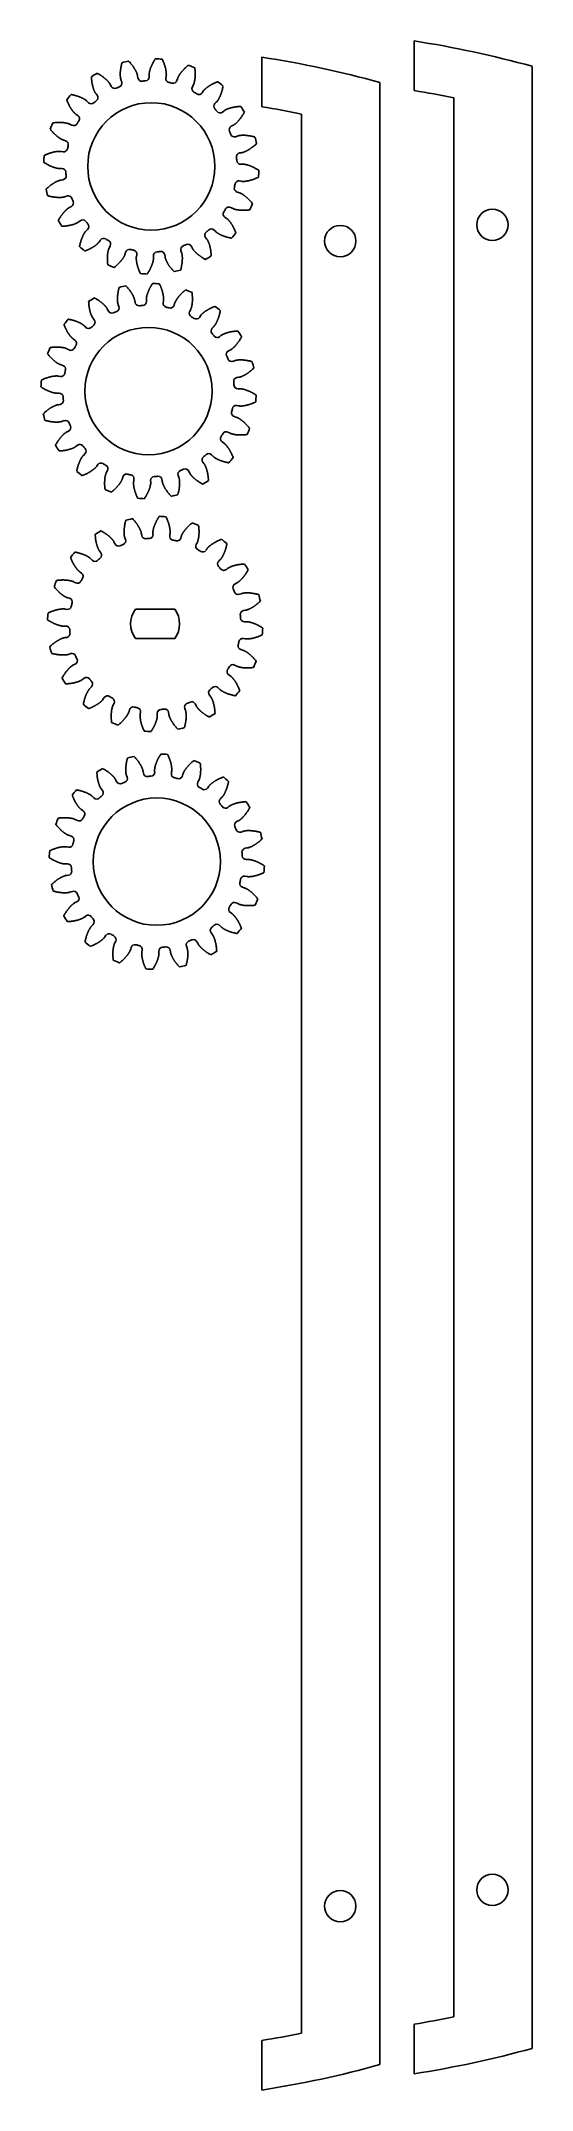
# Model space of a CAD drawing. Extents: x 228 to 279, y -33 to 176.
import ezdxf

# ---------------------------------------------------------------- set-up
doc = ezdxf.new("R2010")
doc.units = 0
doc.header["$LTSCALE"] = 12.7
doc.layers.add('VISIBLE', color=7, linetype='CONTINUOUS')

msp = doc.modelspace()

# ---------------------------------------------------------------- linework, layer by layer
at = {"layer": 'VISIBLE'}
for p, q in [((266.45, 171.2), (266.45, 176.26)), ((250.91, 169.54), (250.91, 174.6)), ((278.5, 173.67), (278.5, -28.7)), ((262.96, 172.01), (262.96, -30.35)), ((270.5, -25.48), (270.5, 170.46)), ((254.96, -27.14), (254.96, 168.8)), ((241.99, 118.24), (237.99, 118.24)), ((241.99, 115.24), (237.99, 115.24)), ((266.45, -26.22), (266.45, -31.29)), ((250.91, -27.88), (250.91, -32.94))]:
    msp.add_line(p, q, dxfattribs=at)
for centre, radius in [((239.6, 163.46), 6.5), ((274.45, 157.49), 1.6), ((258.91, 155.83), 1.6), ((239.32, 140.52), 6.5), ((240.16, 92.47), 6.5), ((274.45, -12.51), 1.6), ((258.91, -14.17), 1.6)]:
    msp.add_circle(centre, radius, dxfattribs=at)
for centre, radius, start, end in [((250.45, 72.49), 105, 74.5057, 81.2351), ((239.6, 163.46), 11, 102.1909, 105.8091), ((239.6, 163.46), 11, 84.1909, 87.8091), ((239.6, 163.46), 11, 66.1909, 69.8091), ((234.91, 70.83), 105, 74.5057, 81.2351), ((239.6, 163.46), 11, 120.1909, 123.8091), ((235.86, 171.8), 0.396, 206.6271, 294.163), ((239.6, 163.46), 8.75, 111.837, 114.163), ((236.2, 171.95), 0.396, 291.837, 19.3729), ((238.62, 172.55), 0.396, 188.6271, 276.163), ((239.6, 163.46), 8.75, 93.837, 96.163), ((238.99, 172.58), 0.396, 273.837, 1.3729), ((241.48, 172.41), 0.396, 170.6271, 258.163), ((239.6, 163.46), 8.75, 75.837, 78.163), ((241.84, 172.33), 0.396, 255.837, 343.3729), ((244.15, 171.39), 0.396, 152.6271, 240.163), ((239.6, 163.46), 11, 48.1909, 51.8091), ((239.6, 163.46), 11, 138.1909, 141.8091), ((233.46, 170.24), 0.396, 224.6271, 312.163), ((239.6, 163.46), 8.75, 129.837, 132.163), ((233.74, 170.48), 0.396, 309.837, 37.3729), ((239.6, 163.46), 8.75, 57.837, 60.163), ((244.47, 171.2), 0.396, 237.837, 325.3729), ((246.38, 169.6), 0.396, 134.6271, 222.163), ((239.6, 163.46), 11, 30.1909, 33.8091), ((234.91, 70.83), 100, 78.4338, 80.7931), ((250.45, 72.49), 100, 78.4338, 80.7931), ((239.6, 163.46), 11, 156.1909, 159.8091), ((231.67, 168.01), 0.396, 242.6271, 330.163), ((239.6, 163.46), 8.75, 147.837, 150.163), ((231.86, 168.33), 0.396, 327.837, 55.3729), ((239.6, 163.46), 8.75, 39.837, 42.163), ((246.62, 169.32), 0.396, 219.837, 307.3729), ((247.95, 167.2), 0.396, 116.6271, 204.163), ((230.73, 165.7), 0.396, 345.837, 73.3729), ((239.6, 163.46), 8.75, 165.837, 168.163), ((239.6, 163.46), 8.75, 21.837, 24.163), ((248.09, 166.86), 0.396, 201.837, 289.3729), ((239.6, 163.46), 11, 12.1909, 15.8091), ((239.6, 163.46), 11, 174.1909, 177.8091), ((230.48, 162.85), 0.396, 3.837, 91.3729), ((230.65, 165.33), 0.396, 260.6271, 348.163), ((248.69, 164.44), 0.396, 98.6271, 186.163), ((239.6, 163.46), 8.75, 3.837, 6.163), ((248.73, 164.07), 0.396, 183.837, 271.3729), ((239.6, 163.46), 11, 192.1909, 195.8091), ((230.51, 162.48), 0.396, 278.6271, 6.163), ((239.6, 163.46), 8.75, 183.837, 186.163), ((248.47, 161.22), 0.396, 165.837, 253.3729), ((239.6, 163.46), 8.75, 345.837, 348.163), ((248.55, 161.58), 0.396, 80.6271, 168.163), ((239.6, 163.46), 11, 354.1909, 357.8091), ((231.11, 160.06), 0.396, 21.837, 109.3729), ((231.26, 159.72), 0.396, 296.6271, 24.163), ((239.6, 163.46), 8.75, 201.837, 204.163), ((239.6, 163.46), 8.75, 327.837, 330.163), ((247.54, 158.91), 0.396, 62.6271, 150.163), ((239.6, 163.46), 11, 336.1909, 339.8091), ((239.6, 163.46), 11, 210.1909, 213.8091), ((232.58, 157.6), 0.396, 39.837, 127.3729), ((239.6, 163.46), 8.75, 219.837, 222.163), ((232.82, 157.32), 0.396, 314.6271, 42.163), ((239.6, 163.46), 8.75, 309.837, 312.163), ((245.74, 156.68), 0.396, 44.6271, 132.163), ((247.34, 158.59), 0.396, 147.837, 235.3729), ((239.6, 163.46), 11, 228.1909, 231.8091), ((234.73, 155.72), 0.396, 57.837, 145.3729), ((239.6, 163.46), 8.75, 237.837, 240.163), ((235.05, 155.53), 0.396, 332.6271, 60.163), ((237.36, 154.59), 0.396, 75.837, 163.3729), ((239.6, 163.46), 8.75, 255.837, 258.163), ((237.73, 154.51), 0.396, 350.6271, 78.163), ((243, 154.97), 0.396, 111.837, 199.3729), ((239.6, 163.46), 8.75, 291.837, 294.163), ((243.35, 155.11), 0.396, 26.6271, 114.163), ((245.46, 156.44), 0.396, 129.837, 217.3729), ((239.6, 163.46), 11, 318.1909, 321.8091), ((239.6, 163.46), 11, 246.1909, 249.8091), ((240.21, 154.33), 0.396, 93.837, 181.3729), ((239.6, 163.46), 8.75, 273.837, 276.163), ((240.58, 154.37), 0.396, 8.6271, 96.163), ((239.6, 163.46), 11, 282.1909, 285.8091), ((239.6, 163.46), 11, 300.1909, 303.8091), ((239.32, 140.52), 11, 102.1909, 105.8091), ((239.6, 163.46), 11, 264.1909, 267.8091), ((239.32, 140.52), 11, 84.1909, 87.8091), ((239.32, 140.52), 11, 66.1909, 69.8091), ((239.32, 140.52), 11, 120.1909, 123.8091), ((235.57, 148.87), 0.396, 206.6271, 294.163), ((239.32, 140.52), 8.75, 111.837, 114.163), ((235.92, 149.01), 0.396, 291.837, 19.3729), ((238.34, 149.62), 0.396, 188.6271, 276.163), ((239.32, 140.52), 8.75, 93.837, 96.163), ((238.71, 149.65), 0.396, 273.837, 1.3729), ((241.19, 149.48), 0.396, 170.6271, 258.163), ((239.32, 140.52), 8.75, 75.837, 78.163), ((241.55, 149.39), 0.396, 255.837, 343.3729), ((243.87, 148.46), 0.396, 152.6271, 240.163), ((239.32, 140.52), 11, 48.1909, 51.8091), ((239.32, 140.52), 11, 138.1909, 141.8091), ((233.18, 147.3), 0.396, 224.6271, 312.163), ((239.32, 140.52), 8.75, 129.837, 132.163), ((233.46, 147.55), 0.396, 309.837, 37.3729), ((239.32, 140.52), 8.75, 57.837, 60.163), ((244.19, 148.27), 0.396, 237.837, 325.3729), ((246.1, 146.66), 0.396, 134.6271, 222.163), ((239.32, 140.52), 11, 30.1909, 33.8091), ((239.32, 140.52), 11, 156.1909, 159.8091), ((231.38, 145.07), 0.396, 242.6271, 330.163), ((239.32, 140.52), 8.75, 147.837, 150.163), ((231.57, 145.39), 0.396, 327.837, 55.3729), ((239.32, 140.52), 8.75, 39.837, 42.163), ((246.34, 146.38), 0.396, 219.837, 307.3729), ((247.66, 144.27), 0.396, 116.6271, 204.163), ((230.37, 142.4), 0.396, 260.6271, 348.163), ((230.45, 142.76), 0.396, 345.837, 73.3729), ((239.32, 140.52), 8.75, 165.837, 168.163), ((239.32, 140.52), 8.75, 21.837, 24.163), ((247.81, 143.93), 0.396, 201.837, 289.3729), ((239.32, 140.52), 11, 12.1909, 15.8091), ((239.32, 140.52), 11, 174.1909, 177.8091), ((230.19, 139.91), 0.396, 3.837, 91.3729), ((248.41, 141.51), 0.396, 98.6271, 186.163), ((239.32, 140.52), 8.75, 3.837, 6.163), ((248.44, 141.14), 0.396, 183.837, 271.3729), ((239.32, 140.52), 11, 192.1909, 195.8091), ((230.22, 139.54), 0.396, 278.6271, 6.163), ((239.32, 140.52), 8.75, 183.837, 186.163), ((248.19, 138.29), 0.396, 165.837, 253.3729), ((239.32, 140.52), 8.75, 345.837, 348.163), ((248.27, 138.65), 0.396, 80.6271, 168.163), ((239.32, 140.52), 11, 354.1909, 357.8091), ((230.83, 137.12), 0.396, 21.837, 109.3729), ((230.97, 136.78), 0.396, 296.6271, 24.163), ((239.32, 140.52), 8.75, 201.837, 204.163), ((239.32, 140.52), 8.75, 327.837, 330.163), ((247.25, 135.97), 0.396, 62.6271, 150.163), ((239.32, 140.52), 11, 336.1909, 339.8091), ((239.32, 140.52), 11, 210.1909, 213.8091), ((232.29, 134.67), 0.396, 39.837, 127.3729), ((239.32, 140.52), 8.75, 219.837, 222.163), ((232.54, 134.39), 0.396, 314.6271, 42.163), ((239.32, 140.52), 8.75, 309.837, 312.163), ((245.46, 133.74), 0.396, 44.6271, 132.163), ((247.06, 135.66), 0.396, 147.837, 235.3729), ((239.32, 140.52), 11, 228.1909, 231.8091), ((234.45, 132.78), 0.396, 57.837, 145.3729), ((239.32, 140.52), 8.75, 237.837, 240.163), ((234.77, 132.59), 0.396, 332.6271, 60.163), ((237.08, 131.66), 0.396, 75.837, 163.3729), ((239.32, 140.52), 8.75, 255.837, 258.163), ((237.44, 131.57), 0.396, 350.6271, 78.163), ((239.32, 140.52), 8.75, 273.837, 276.163), ((240.3, 131.43), 0.396, 8.6271, 96.163), ((242.72, 132.03), 0.396, 111.837, 199.3729), ((239.32, 140.52), 8.75, 291.837, 294.163), ((243.06, 132.18), 0.396, 26.6271, 114.163), ((245.18, 133.5), 0.396, 129.837, 217.3729), ((239.32, 140.52), 11, 318.1909, 321.8091), ((239.32, 140.52), 11, 246.1909, 249.8091), ((239.93, 131.4), 0.396, 93.837, 181.3729), ((239.32, 140.52), 11, 282.1909, 285.8091), ((239.32, 140.52), 11, 300.1909, 303.8091), ((239.32, 140.52), 11, 264.1909, 267.8091), ((239.99, 116.74), 11, 84.1909, 87.8091), ((239.99, 116.74), 11, 120.1909, 123.8091), ((239.99, 116.74), 11, 102.1909, 105.8091), ((239.01, 125.83), 0.396, 188.6271, 276.163), ((239.38, 125.87), 0.396, 273.837, 1.3729), ((241.87, 125.69), 0.396, 170.6271, 258.163), ((239.99, 116.74), 11, 66.1909, 69.8091), ((239.99, 116.74), 11, 138.1909, 141.8091), ((239.99, 116.74), 8.75, 129.837, 132.163), ((234.13, 123.76), 0.396, 309.837, 37.3729), ((236.25, 125.09), 0.396, 206.6271, 294.163), ((239.99, 116.74), 8.75, 111.837, 114.163), ((236.59, 125.23), 0.396, 291.837, 19.3729), ((239.99, 116.74), 8.75, 93.837, 96.163), ((239.99, 116.74), 8.75, 75.837, 78.163), ((242.23, 125.61), 0.396, 255.837, 343.3729), ((244.54, 124.67), 0.396, 152.6271, 240.163), ((239.99, 116.74), 8.75, 57.837, 60.163), ((244.86, 124.48), 0.396, 237.837, 325.3729), ((239.99, 116.74), 11, 48.1909, 51.8091), ((239.99, 116.74), 8.75, 147.837, 150.163), ((232.25, 121.61), 0.396, 327.837, 55.3729), ((233.85, 123.52), 0.396, 224.6271, 312.163), ((246.77, 122.88), 0.396, 134.6271, 222.163), ((239.99, 116.74), 8.75, 39.837, 42.163), ((247.01, 122.6), 0.396, 219.837, 307.3729), ((239.99, 116.74), 11, 30.1909, 33.8091), ((239.99, 116.74), 11, 156.1909, 159.8091), ((231.12, 118.98), 0.396, 345.837, 73.3729), ((232.06, 121.29), 0.396, 242.6271, 330.163), ((248.34, 120.48), 0.396, 116.6271, 204.163), ((239.99, 116.74), 8.75, 21.837, 24.163), ((248.48, 120.14), 0.396, 201.837, 289.3729), ((239.99, 116.74), 11, 12.1909, 15.8091), ((239.99, 116.74), 11, 174.1909, 177.8091), ((231.04, 118.62), 0.396, 260.6271, 348.163), ((239.99, 116.74), 8.75, 165.837, 168.163), ((239.99, 116.74), 2.5, 143.1301, 216.8699), ((239.99, 116.74), 2.5, 323.1301, 36.8699), ((249.08, 117.72), 0.396, 98.6271, 186.163), ((239.99, 116.74), 8.75, 3.837, 6.163), ((249.12, 117.35), 0.396, 183.837, 271.3729), ((230.87, 116.13), 0.396, 3.837, 91.3729), ((230.9, 115.76), 0.396, 278.6271, 6.163), ((239.99, 116.74), 8.75, 183.837, 186.163), ((248.94, 114.86), 0.396, 80.6271, 168.163), ((239.99, 116.74), 11, 354.1909, 357.8091), ((239.99, 116.74), 11, 192.1909, 195.8091), ((231.5, 113.34), 0.396, 21.837, 109.3729), ((231.65, 113), 0.396, 296.6271, 24.163), ((239.99, 116.74), 8.75, 201.837, 204.163), ((248.86, 114.5), 0.396, 165.837, 253.3729), ((239.99, 116.74), 8.75, 345.837, 348.163), ((239.99, 116.74), 11, 210.1909, 213.8091), ((232.97, 110.88), 0.396, 39.837, 127.3729), ((239.99, 116.74), 8.75, 219.837, 222.163), ((247.73, 111.87), 0.396, 147.837, 235.3729), ((239.99, 116.74), 8.75, 327.837, 330.163), ((247.92, 112.19), 0.396, 62.6271, 150.163), ((239.99, 116.74), 11, 336.1909, 339.8091), ((233.21, 110.6), 0.396, 314.6271, 42.163), ((235.12, 109), 0.396, 57.837, 145.3729), ((239.99, 116.74), 8.75, 237.837, 240.163), ((235.44, 108.81), 0.396, 332.6271, 60.163), ((243.73, 108.4), 0.396, 26.6271, 114.163), ((245.85, 109.72), 0.396, 129.837, 217.3729), ((239.99, 116.74), 8.75, 309.837, 312.163), ((246.13, 109.96), 0.396, 44.6271, 132.163), ((239.99, 116.74), 11, 318.1909, 321.8091), ((239.99, 116.74), 11, 228.1909, 231.8091), ((237.75, 107.87), 0.396, 75.837, 163.3729), ((239.99, 116.74), 8.75, 255.837, 258.163), ((238.12, 107.79), 0.396, 350.6271, 78.163), ((240.6, 107.61), 0.396, 93.837, 181.3729), ((239.99, 116.74), 8.75, 273.837, 276.163), ((240.97, 107.65), 0.396, 8.6271, 96.163), ((243.39, 108.25), 0.396, 111.837, 199.3729), ((239.99, 116.74), 8.75, 291.837, 294.163), ((239.99, 116.74), 11, 300.1909, 303.8091), ((239.99, 116.74), 11, 246.1909, 249.8091), ((239.99, 116.74), 11, 264.1909, 267.8091), ((239.99, 116.74), 11, 282.1909, 285.8091), ((240.16, 92.47), 11, 102.1909, 105.8091), ((240.16, 92.47), 11, 84.1909, 87.8091), ((240.16, 92.47), 11, 66.1909, 69.8091), ((240.16, 92.47), 11, 120.1909, 123.8091), ((236.42, 100.81), 0.396, 206.6271, 294.163), ((240.16, 92.47), 8.75, 111.837, 114.163), ((236.76, 100.96), 0.396, 291.837, 19.3729), ((239.18, 101.56), 0.396, 188.6271, 276.163), ((240.16, 92.47), 8.75, 93.837, 96.163), ((239.55, 101.59), 0.396, 273.837, 1.3729), ((242.04, 101.42), 0.396, 170.6271, 258.163), ((240.16, 92.47), 8.75, 75.837, 78.163), ((242.4, 101.33), 0.396, 255.837, 343.3729), ((244.71, 100.4), 0.396, 152.6271, 240.163), ((240.16, 92.47), 11, 48.1909, 51.8091), ((240.16, 92.47), 11, 138.1909, 141.8091), ((234.02, 99.25), 0.396, 224.6271, 312.163), ((240.16, 92.47), 8.75, 129.837, 132.163), ((234.3, 99.49), 0.396, 309.837, 37.3729), ((240.16, 92.47), 8.75, 57.837, 60.163), ((245.03, 100.21), 0.396, 237.837, 325.3729), ((246.94, 98.61), 0.396, 134.6271, 222.163), ((240.16, 92.47), 8.75, 39.837, 42.163), ((240.16, 92.47), 11, 30.1909, 33.8091), ((240.16, 92.47), 11, 156.1909, 159.8091), ((232.23, 97.02), 0.396, 242.6271, 330.163), ((240.16, 92.47), 8.75, 147.837, 150.163), ((232.42, 97.34), 0.396, 327.837, 55.3729), ((247.18, 98.33), 0.396, 219.837, 307.3729), ((248.51, 96.21), 0.396, 116.6271, 204.163), ((231.21, 94.34), 0.396, 260.6271, 348.163), ((231.29, 94.7), 0.396, 345.837, 73.3729), ((240.16, 92.47), 8.75, 165.837, 168.163), ((240.16, 92.47), 8.75, 21.837, 24.163), ((248.65, 95.87), 0.396, 201.837, 289.3729), ((240.16, 92.47), 11, 12.1909, 15.8091), ((240.16, 92.47), 11, 174.1909, 177.8091), ((231.04, 91.85), 0.396, 3.837, 91.3729), ((249.25, 93.45), 0.396, 98.6271, 186.163), ((240.16, 92.47), 8.75, 3.837, 6.163), ((249.29, 93.08), 0.396, 183.837, 271.3729), ((240.16, 92.47), 11, 192.1909, 195.8091), ((231.07, 91.48), 0.396, 278.6271, 6.163), ((240.16, 92.47), 8.75, 183.837, 186.163), ((249.03, 90.23), 0.396, 165.837, 253.3729), ((240.16, 92.47), 8.75, 345.837, 348.163), ((249.11, 90.59), 0.396, 80.6271, 168.163), ((240.16, 92.47), 11, 354.1909, 357.8091), ((231.67, 89.06), 0.396, 21.837, 109.3729), ((231.82, 88.72), 0.396, 296.6271, 24.163), ((240.16, 92.47), 8.75, 201.837, 204.163), ((240.16, 92.47), 8.75, 327.837, 330.163), ((248.09, 87.92), 0.396, 62.6271, 150.163), ((240.16, 92.47), 11, 336.1909, 339.8091), ((240.16, 92.47), 11, 210.1909, 213.8091), ((233.14, 86.61), 0.396, 39.837, 127.3729), ((240.16, 92.47), 8.75, 219.837, 222.163), ((233.38, 86.33), 0.396, 314.6271, 42.163), ((240.16, 92.47), 8.75, 309.837, 312.163), ((246.3, 85.69), 0.396, 44.6271, 132.163), ((247.9, 87.6), 0.396, 147.837, 235.3729), ((240.16, 92.47), 11, 228.1909, 231.8091), ((235.29, 84.72), 0.396, 57.837, 145.3729), ((240.16, 92.47), 8.75, 237.837, 240.163), ((235.61, 84.53), 0.396, 332.6271, 60.163), ((237.92, 83.6), 0.396, 75.837, 163.3729), ((240.16, 92.47), 8.75, 255.837, 258.163), ((238.28, 83.52), 0.396, 350.6271, 78.163), ((240.77, 83.34), 0.396, 93.837, 181.3729), ((240.16, 92.47), 8.75, 273.837, 276.163), ((241.14, 83.37), 0.396, 8.6271, 96.163), ((243.56, 83.98), 0.396, 111.837, 199.3729), ((240.16, 92.47), 8.75, 291.837, 294.163), ((243.9, 84.12), 0.396, 26.6271, 114.163), ((246.02, 85.44), 0.396, 129.837, 217.3729), ((240.16, 92.47), 11, 318.1909, 321.8091), ((240.16, 92.47), 11, 246.1909, 249.8091), ((240.16, 92.47), 11, 282.1909, 285.8091), ((240.16, 92.47), 11, 300.1909, 303.8091), ((240.16, 92.47), 11, 264.1909, 267.8091), ((234.91, 70.83), 100, 279.2069, 281.5662), ((250.45, 72.49), 100, 279.2069, 281.5662), ((250.45, 72.49), 105, 278.7649, 285.4943), ((234.91, 70.83), 105, 278.7649, 285.4943)]:
    msp.add_arc(centre, radius, start, end, dxfattribs=at)
for points in [[(236.57, 172.08), (236.53, 172.21), (236.49, 172.32), (236.49, 172.33), (236.48, 172.34), (236.48, 172.35), (236.47, 172.37), (236.47, 172.39), (236.46, 172.41), (236.46, 172.44), (236.45, 172.47), (236.45, 172.51), (236.44, 172.55), (236.44, 172.59), (236.44, 172.64), (236.43, 172.69), (236.43, 172.74), (236.43, 172.8), (236.43, 172.86), (236.43, 172.93), (236.43, 173), (236.43, 173.07), (236.44, 173.15), (236.45, 173.23), (236.46, 173.31), (236.47, 173.4), (236.48, 173.49), (236.5, 173.59), (236.52, 173.68), (236.54, 173.78), (236.56, 173.89), (236.59, 173.98), (236.6, 174.03), (236.6, 174.04)], [(238.23, 172.49), (238.21, 172.63), (238.19, 172.75), (238.19, 172.76), (238.19, 172.77), (238.18, 172.78), (238.18, 172.8), (238.17, 172.82), (238.17, 172.84), (238.16, 172.87), (238.15, 172.9), (238.14, 172.93), (238.12, 172.97), (238.11, 173.01), (238.09, 173.05), (238.07, 173.1), (238.04, 173.15), (238.02, 173.2), (237.99, 173.25), (237.96, 173.31), (237.92, 173.37), (237.89, 173.43), (237.84, 173.5), (237.8, 173.57), (237.75, 173.64), (237.7, 173.71), (237.65, 173.78), (237.59, 173.86), (237.52, 173.93), (237.46, 174.01), (237.39, 174.09), (237.33, 174.16), (237.29, 174.2), (237.28, 174.21)], [(239.39, 172.59), (239.38, 172.73), (239.38, 172.85), (239.38, 172.86), (239.38, 172.87), (239.38, 172.88), (239.38, 172.9), (239.38, 172.92), (239.39, 172.95), (239.39, 172.97), (239.39, 173), (239.4, 173.04), (239.41, 173.08), (239.42, 173.12), (239.43, 173.17), (239.44, 173.22), (239.45, 173.27), (239.47, 173.32), (239.49, 173.38), (239.51, 173.45), (239.53, 173.51), (239.56, 173.58), (239.59, 173.65), (239.62, 173.73), (239.66, 173.8), (239.69, 173.88), (239.73, 173.96), (239.78, 174.05), (239.83, 174.14), (239.88, 174.23), (239.94, 174.32), (239.98, 174.39), (240.01, 174.44), (240.02, 174.45)], [(241.09, 172.47), (241.11, 172.61), (241.13, 172.73), (241.13, 172.74), (241.13, 172.75), (241.13, 172.76), (241.13, 172.78), (241.13, 172.8), (241.14, 172.82), (241.14, 172.85), (241.14, 172.88), (241.13, 172.92), (241.13, 172.96), (241.13, 173), (241.13, 173.05), (241.12, 173.1), (241.11, 173.15), (241.1, 173.21), (241.09, 173.27), (241.08, 173.34), (241.07, 173.4), (241.05, 173.48), (241.03, 173.55), (241.01, 173.63), (240.99, 173.71), (240.96, 173.79), (240.93, 173.88), (240.9, 173.97), (240.86, 174.06), (240.82, 174.16), (240.78, 174.26), (240.74, 174.34), (240.72, 174.39), (240.71, 174.4)], [(242.22, 172.21), (242.26, 172.35), (242.29, 172.46), (242.3, 172.47), (242.3, 172.48), (242.3, 172.49), (242.31, 172.51), (242.32, 172.53), (242.33, 172.55), (242.34, 172.57), (242.35, 172.6), (242.37, 172.63), (242.39, 172.67), (242.41, 172.71), (242.44, 172.75), (242.46, 172.79), (242.49, 172.83), (242.52, 172.88), (242.56, 172.93), (242.6, 172.99), (242.64, 173.04), (242.69, 173.1), (242.74, 173.16), (242.79, 173.22), (242.85, 173.28), (242.91, 173.34), (242.97, 173.41), (243.04, 173.48), (243.12, 173.54), (243.19, 173.61), (243.27, 173.68), (243.34, 173.74), (243.39, 173.77), (243.4, 173.78)], [(234.06, 170.72), (233.97, 170.83), (233.9, 170.93), (233.9, 170.93), (233.89, 170.94), (233.88, 170.95), (233.87, 170.97), (233.86, 170.99), (233.85, 171.01), (233.84, 171.03), (233.82, 171.06), (233.81, 171.09), (233.79, 171.13), (233.77, 171.17), (233.75, 171.21), (233.73, 171.26), (233.72, 171.31), (233.7, 171.36), (233.68, 171.42), (233.66, 171.48), (233.64, 171.55), (233.62, 171.62), (233.6, 171.7), (233.58, 171.78), (233.57, 171.86), (233.55, 171.95), (233.53, 172.04), (233.52, 172.13), (233.51, 172.23), (233.5, 172.33), (233.49, 172.44), (233.48, 172.53), (233.48, 172.58), (233.48, 172.6)], [(235.5, 171.63), (235.44, 171.75), (235.39, 171.86), (235.38, 171.86), (235.38, 171.87), (235.37, 171.88), (235.36, 171.9), (235.35, 171.92), (235.34, 171.94), (235.32, 171.96), (235.3, 171.98), (235.28, 172.01), (235.26, 172.04), (235.23, 172.08), (235.2, 172.11), (235.16, 172.15), (235.13, 172.19), (235.09, 172.23), (235.04, 172.28), (234.99, 172.32), (234.94, 172.37), (234.89, 172.41), (234.83, 172.46), (234.76, 172.51), (234.7, 172.57), (234.63, 172.62), (234.55, 172.67), (234.47, 172.73), (234.39, 172.78), (234.3, 172.83), (234.21, 172.89), (234.13, 172.93), (234.08, 172.96), (234.07, 172.97)], [(243.8, 171.57), (243.86, 171.7), (243.92, 171.81), (243.92, 171.81), (243.93, 171.82), (243.93, 171.83), (243.94, 171.85), (243.95, 171.87), (243.95, 171.89), (243.96, 171.92), (243.97, 171.95), (243.98, 171.98), (243.99, 172.02), (244, 172.06), (244.01, 172.11), (244.02, 172.16), (244.03, 172.21), (244.04, 172.27), (244.05, 172.33), (244.06, 172.4), (244.07, 172.46), (244.08, 172.54), (244.08, 172.61), (244.08, 172.69), (244.09, 172.78), (244.09, 172.87), (244.09, 172.96), (244.08, 173.06), (244.08, 173.16), (244.07, 173.26), (244.06, 173.36), (244.05, 173.45), (244.04, 173.51), (244.04, 173.52)], [(244.8, 170.98), (244.88, 171.09), (244.94, 171.19), (244.95, 171.2), (244.95, 171.2), (244.96, 171.21), (244.97, 171.23), (244.99, 171.24), (245, 171.26), (245.02, 171.28), (245.04, 171.3), (245.07, 171.33), (245.1, 171.36), (245.13, 171.38), (245.17, 171.42), (245.21, 171.45), (245.25, 171.48), (245.29, 171.52), (245.34, 171.55), (245.4, 171.59), (245.45, 171.63), (245.52, 171.67), (245.58, 171.71), (245.65, 171.75), (245.72, 171.8), (245.8, 171.84), (245.88, 171.88), (245.97, 171.92), (246.06, 171.96), (246.16, 172.01), (246.25, 172.05), (246.34, 172.08), (246.39, 172.1), (246.4, 172.1)], [(246.1, 169.88), (246.2, 169.98), (246.29, 170.06), (246.29, 170.07), (246.3, 170.08), (246.31, 170.08), (246.32, 170.1), (246.33, 170.11), (246.35, 170.13), (246.36, 170.16), (246.38, 170.18), (246.4, 170.21), (246.42, 170.24), (246.45, 170.28), (246.47, 170.32), (246.5, 170.36), (246.52, 170.41), (246.55, 170.46), (246.58, 170.52), (246.61, 170.58), (246.63, 170.64), (246.66, 170.71), (246.69, 170.78), (246.72, 170.86), (246.75, 170.94), (246.78, 171.02), (246.8, 171.11), (246.83, 171.2), (246.86, 171.3), (246.88, 171.4), (246.9, 171.5), (246.92, 171.59), (246.93, 171.64), (246.93, 171.66)], [(232.08, 168.65), (231.97, 168.73), (231.87, 168.8), (231.87, 168.81), (231.86, 168.81), (231.85, 168.82), (231.83, 168.83), (231.82, 168.84), (231.8, 168.86), (231.78, 168.88), (231.76, 168.9), (231.73, 168.93), (231.7, 168.96), (231.68, 168.99), (231.64, 169.02), (231.61, 169.06), (231.58, 169.11), (231.54, 169.15), (231.51, 169.2), (231.47, 169.25), (231.43, 169.31), (231.39, 169.37), (231.35, 169.44), (231.31, 169.51), (231.26, 169.58), (231.22, 169.66), (231.18, 169.74), (231.14, 169.83), (231.1, 169.92), (231.05, 170.01), (231.01, 170.11), (230.98, 170.19), (230.96, 170.24), (230.96, 170.26)], [(233.18, 169.96), (233.08, 170.06), (233, 170.14), (232.99, 170.15), (232.99, 170.16), (232.98, 170.16), (232.96, 170.18), (232.95, 170.19), (232.93, 170.2), (232.9, 170.22), (232.88, 170.24), (232.85, 170.26), (232.82, 170.28), (232.78, 170.3), (232.74, 170.33), (232.7, 170.35), (232.65, 170.38), (232.6, 170.41), (232.54, 170.43), (232.48, 170.46), (232.42, 170.49), (232.35, 170.52), (232.28, 170.55), (232.2, 170.58), (232.12, 170.61), (232.04, 170.63), (231.95, 170.66), (231.86, 170.69), (231.76, 170.71), (231.66, 170.74), (231.56, 170.76), (231.47, 170.78), (231.42, 170.79), (231.4, 170.79)], [(246.86, 169), (246.98, 169.09), (247.07, 169.16), (247.08, 169.16), (247.09, 169.17), (247.1, 169.18), (247.11, 169.19), (247.13, 169.2), (247.15, 169.21), (247.17, 169.22), (247.2, 169.24), (247.23, 169.25), (247.27, 169.27), (247.31, 169.29), (247.35, 169.31), (247.4, 169.33), (247.45, 169.34), (247.51, 169.36), (247.56, 169.38), (247.63, 169.4), (247.69, 169.42), (247.76, 169.44), (247.84, 169.46), (247.92, 169.48), (248, 169.5), (248.09, 169.51), (248.18, 169.53), (248.27, 169.54), (248.37, 169.55), (248.48, 169.56), (248.58, 169.57), (248.67, 169.58), (248.73, 169.58), (248.74, 169.58)], [(231.49, 167.66), (231.36, 167.72), (231.25, 167.78), (231.25, 167.78), (231.24, 167.78), (231.23, 167.79), (231.21, 167.8), (231.19, 167.8), (231.17, 167.81), (231.14, 167.82), (231.11, 167.83), (231.08, 167.84), (231.04, 167.85), (231, 167.86), (230.95, 167.87), (230.9, 167.88), (230.85, 167.89), (230.79, 167.9), (230.73, 167.91), (230.67, 167.92), (230.6, 167.93), (230.52, 167.93), (230.45, 167.94), (230.37, 167.94), (230.28, 167.94), (230.19, 167.95), (230.1, 167.94), (230, 167.94), (229.91, 167.94), (229.8, 167.93), (229.7, 167.92), (229.61, 167.91), (229.55, 167.9), (229.54, 167.9)], [(247.77, 167.56), (247.89, 167.62), (248, 167.67), (248.01, 167.68), (248.02, 167.68), (248.03, 167.69), (248.04, 167.7), (248.06, 167.71), (248.08, 167.72), (248.1, 167.74), (248.13, 167.76), (248.16, 167.78), (248.19, 167.8), (248.22, 167.83), (248.26, 167.86), (248.29, 167.9), (248.33, 167.93), (248.37, 167.97), (248.42, 168.02), (248.46, 168.07), (248.51, 168.12), (248.56, 168.17), (248.61, 168.23), (248.66, 168.3), (248.71, 168.36), (248.76, 168.43), (248.81, 168.51), (248.87, 168.59), (248.92, 168.67), (248.98, 168.76), (249.03, 168.85), (249.08, 168.93), (249.1, 168.98), (249.11, 168.99)], [(230.85, 166.08), (230.71, 166.12), (230.6, 166.15), (230.59, 166.15), (230.58, 166.16), (230.57, 166.16), (230.55, 166.17), (230.53, 166.18), (230.51, 166.19), (230.49, 166.2), (230.46, 166.21), (230.43, 166.23), (230.39, 166.25), (230.35, 166.27), (230.31, 166.29), (230.27, 166.32), (230.23, 166.35), (230.18, 166.38), (230.13, 166.42), (230.07, 166.46), (230.02, 166.5), (229.96, 166.55), (229.9, 166.6), (229.84, 166.65), (229.78, 166.71), (229.72, 166.77), (229.65, 166.83), (229.58, 166.9), (229.52, 166.97), (229.45, 167.05), (229.38, 167.13), (229.32, 167.2), (229.29, 167.24), (229.28, 167.26)], [(248.22, 166.49), (248.35, 166.53), (248.47, 166.57), (248.47, 166.58), (248.48, 166.58), (248.5, 166.58), (248.51, 166.59), (248.53, 166.59), (248.56, 166.6), (248.58, 166.6), (248.62, 166.61), (248.65, 166.61), (248.69, 166.62), (248.73, 166.62), (248.78, 166.63), (248.83, 166.63), (248.89, 166.63), (248.94, 166.63), (249.01, 166.63), (249.07, 166.63), (249.14, 166.63), (249.21, 166.63), (249.29, 166.62), (249.37, 166.61), (249.46, 166.6), (249.54, 166.59), (249.63, 166.58), (249.73, 166.56), (249.83, 166.54), (249.93, 166.52), (250.03, 166.5), (250.12, 166.47), (250.17, 166.46), (250.19, 166.46)], [(248.64, 164.83), (248.77, 164.85), (248.89, 164.87), (248.9, 164.87), (248.91, 164.87), (248.92, 164.88), (248.94, 164.88), (248.96, 164.89), (248.98, 164.89), (249.01, 164.9), (249.04, 164.91), (249.07, 164.92), (249.11, 164.94), (249.15, 164.95), (249.19, 164.97), (249.24, 164.99), (249.29, 165.02), (249.34, 165.04), (249.4, 165.07), (249.45, 165.1), (249.51, 165.14), (249.58, 165.17), (249.64, 165.22), (249.71, 165.26), (249.78, 165.31), (249.85, 165.36), (249.92, 165.41), (250, 165.47), (250.08, 165.54), (250.16, 165.6), (250.24, 165.67), (250.3, 165.73), (250.34, 165.77), (250.35, 165.78)], [(230.47, 163.24), (230.33, 163.24), (230.21, 163.24), (230.2, 163.24), (230.19, 163.24), (230.18, 163.24), (230.16, 163.24), (230.14, 163.24), (230.11, 163.24), (230.09, 163.25), (230.06, 163.25), (230.02, 163.26), (229.98, 163.26), (229.94, 163.27), (229.89, 163.28), (229.84, 163.3), (229.79, 163.31), (229.74, 163.33), (229.68, 163.35), (229.61, 163.37), (229.55, 163.39), (229.48, 163.42), (229.41, 163.45), (229.33, 163.48), (229.26, 163.51), (229.18, 163.55), (229.1, 163.59), (229.01, 163.64), (228.92, 163.69), (228.83, 163.74), (228.74, 163.79), (228.67, 163.84), (228.62, 163.87), (228.61, 163.88)], [(230.59, 164.94), (230.45, 164.97), (230.33, 164.99), (230.32, 164.99), (230.31, 164.99), (230.3, 164.99), (230.28, 164.99), (230.26, 164.99), (230.24, 164.99), (230.21, 164.99), (230.18, 164.99), (230.14, 164.99), (230.1, 164.99), (230.06, 164.99), (230.01, 164.98), (229.96, 164.98), (229.91, 164.97), (229.85, 164.96), (229.79, 164.95), (229.72, 164.94), (229.66, 164.93), (229.58, 164.91), (229.51, 164.89), (229.43, 164.87), (229.35, 164.84), (229.27, 164.82), (229.18, 164.79), (229.09, 164.76), (229, 164.72), (228.9, 164.68), (228.8, 164.64), (228.72, 164.6), (228.67, 164.58), (228.66, 164.57)], [(248.74, 163.67), (248.88, 163.68), (249, 163.68), (249, 163.68), (249.01, 163.68), (249.03, 163.68), (249.04, 163.68), (249.06, 163.68), (249.09, 163.67), (249.12, 163.67), (249.15, 163.67), (249.18, 163.66), (249.22, 163.65), (249.26, 163.64), (249.31, 163.63), (249.36, 163.62), (249.41, 163.61), (249.47, 163.59), (249.53, 163.57), (249.59, 163.55), (249.65, 163.53), (249.72, 163.5), (249.79, 163.47), (249.87, 163.44), (249.95, 163.4), (250.02, 163.37), (250.11, 163.33), (250.19, 163.28), (250.28, 163.23), (250.37, 163.18), (250.46, 163.12), (250.54, 163.08), (250.58, 163.05), (250.59, 163.04)], [(230.57, 162.09), (230.43, 162.06), (230.31, 162.05), (230.3, 162.04), (230.29, 162.04), (230.28, 162.04), (230.27, 162.04), (230.25, 162.03), (230.22, 162.02), (230.19, 162.02), (230.16, 162.01), (230.13, 161.99), (230.09, 161.98), (230.05, 161.96), (230.01, 161.95), (229.96, 161.92), (229.91, 161.9), (229.86, 161.88), (229.81, 161.85), (229.75, 161.82), (229.69, 161.78), (229.63, 161.74), (229.56, 161.7), (229.49, 161.66), (229.42, 161.61), (229.35, 161.56), (229.28, 161.5), (229.2, 161.44), (229.13, 161.38), (229.05, 161.31), (228.97, 161.24), (228.9, 161.18), (228.86, 161.15), (228.85, 161.14)], [(248.62, 161.97), (248.76, 161.95), (248.87, 161.93), (248.88, 161.93), (248.89, 161.93), (248.9, 161.93), (248.92, 161.93), (248.94, 161.93), (248.97, 161.92), (248.99, 161.92), (249.03, 161.92), (249.06, 161.93), (249.1, 161.93), (249.14, 161.93), (249.19, 161.93), (249.24, 161.94), (249.3, 161.95), (249.35, 161.96), (249.41, 161.97), (249.48, 161.98), (249.55, 161.99), (249.62, 162.01), (249.69, 162.03), (249.77, 162.05), (249.85, 162.07), (249.94, 162.1), (250.02, 162.13), (250.11, 162.16), (250.21, 162.2), (250.3, 162.24), (250.4, 162.28), (250.48, 162.32), (250.53, 162.34), (250.54, 162.35)], [(230.98, 160.43), (230.85, 160.38), (230.74, 160.34), (230.73, 160.34), (230.72, 160.34), (230.71, 160.34), (230.69, 160.33), (230.67, 160.33), (230.65, 160.32), (230.62, 160.32), (230.59, 160.31), (230.55, 160.31), (230.51, 160.3), (230.47, 160.3), (230.42, 160.29), (230.37, 160.29), (230.32, 160.29), (230.26, 160.28), (230.2, 160.28), (230.13, 160.29), (230.06, 160.29), (229.99, 160.29), (229.91, 160.3), (229.83, 160.3), (229.75, 160.31), (229.66, 160.33), (229.57, 160.34), (229.47, 160.36), (229.38, 160.37), (229.28, 160.4), (229.17, 160.42), (229.08, 160.44), (229.03, 160.46), (229.02, 160.46)], [(231.43, 159.36), (231.31, 159.3), (231.2, 159.24), (231.2, 159.24), (231.19, 159.24), (231.18, 159.23), (231.16, 159.22), (231.14, 159.21), (231.12, 159.2), (231.1, 159.18), (231.08, 159.16), (231.05, 159.14), (231.02, 159.11), (230.98, 159.09), (230.95, 159.06), (230.91, 159.02), (230.87, 158.98), (230.83, 158.94), (230.79, 158.9), (230.74, 158.85), (230.69, 158.8), (230.65, 158.74), (230.6, 158.69), (230.55, 158.62), (230.49, 158.56), (230.44, 158.48), (230.39, 158.41), (230.33, 158.33), (230.28, 158.25), (230.23, 158.16), (230.17, 158.07), (230.13, 157.99), (230.1, 157.94), (230.09, 157.93)], [(247.72, 159.26), (247.84, 159.2), (247.95, 159.14), (247.95, 159.14), (247.96, 159.13), (247.98, 159.13), (247.99, 159.12), (248.01, 159.11), (248.03, 159.11), (248.06, 159.1), (248.09, 159.09), (248.12, 159.08), (248.16, 159.07), (248.2, 159.06), (248.25, 159.05), (248.3, 159.04), (248.35, 159.03), (248.41, 159.02), (248.47, 159.01), (248.54, 159), (248.61, 158.99), (248.68, 158.98), (248.76, 158.98), (248.84, 158.98), (248.92, 158.97), (249.01, 158.97), (249.1, 158.97), (249.2, 158.98), (249.3, 158.98), (249.4, 158.99), (249.51, 159), (249.6, 159.01), (249.65, 159.02), (249.67, 159.02)], [(248.36, 160.84), (248.49, 160.8), (248.6, 160.77), (248.61, 160.76), (248.62, 160.76), (248.63, 160.76), (248.65, 160.75), (248.67, 160.74), (248.69, 160.73), (248.72, 160.72), (248.74, 160.71), (248.78, 160.69), (248.81, 160.67), (248.85, 160.65), (248.89, 160.63), (248.93, 160.6), (248.98, 160.57), (249.02, 160.54), (249.08, 160.5), (249.13, 160.46), (249.18, 160.42), (249.24, 160.37), (249.3, 160.32), (249.36, 160.27), (249.42, 160.21), (249.49, 160.15), (249.55, 160.09), (249.62, 160.02), (249.69, 159.94), (249.76, 159.87), (249.83, 159.79), (249.88, 159.72), (249.92, 159.67), (249.93, 159.66)], [(232.34, 157.91), (232.23, 157.83), (232.13, 157.76), (232.13, 157.75), (232.12, 157.75), (232.11, 157.74), (232.09, 157.73), (232.07, 157.72), (232.05, 157.71), (232.03, 157.69), (232, 157.68), (231.97, 157.66), (231.93, 157.65), (231.89, 157.63), (231.85, 157.61), (231.8, 157.59), (231.75, 157.57), (231.7, 157.55), (231.64, 157.53), (231.58, 157.51), (231.51, 157.49), (231.44, 157.48), (231.36, 157.46), (231.28, 157.44), (231.2, 157.42), (231.11, 157.41), (231.02, 157.39), (230.93, 157.38), (230.83, 157.37), (230.73, 157.36), (230.62, 157.35), (230.53, 157.34), (230.48, 157.34), (230.46, 157.34)], [(233.1, 157.04), (233, 156.94), (232.92, 156.86), (232.91, 156.85), (232.9, 156.84), (232.9, 156.83), (232.88, 156.82), (232.87, 156.8), (232.86, 156.78), (232.84, 156.76), (232.82, 156.74), (232.8, 156.71), (232.78, 156.67), (232.76, 156.64), (232.73, 156.6), (232.71, 156.55), (232.68, 156.51), (232.65, 156.45), (232.63, 156.4), (232.6, 156.34), (232.57, 156.27), (232.54, 156.21), (232.51, 156.14), (232.48, 156.06), (232.45, 155.98), (232.43, 155.9), (232.4, 155.81), (232.37, 155.72), (232.35, 155.62), (232.32, 155.52), (232.3, 155.42), (232.28, 155.33), (232.27, 155.28), (232.27, 155.26)], [(246.02, 156.96), (246.12, 156.86), (246.2, 156.77), (246.21, 156.77), (246.22, 156.76), (246.23, 156.75), (246.24, 156.74), (246.26, 156.73), (246.28, 156.71), (246.3, 156.7), (246.32, 156.68), (246.35, 156.66), (246.39, 156.64), (246.42, 156.61), (246.46, 156.59), (246.51, 156.56), (246.56, 156.54), (246.61, 156.51), (246.66, 156.48), (246.72, 156.46), (246.79, 156.43), (246.85, 156.4), (246.92, 156.37), (247, 156.34), (247.08, 156.31), (247.16, 156.28), (247.25, 156.26), (247.34, 156.23), (247.44, 156.2), (247.54, 156.18), (247.64, 156.16), (247.73, 156.14), (247.78, 156.13), (247.8, 156.13)], [(247.12, 158.26), (247.23, 158.18), (247.33, 158.12), (247.34, 158.11), (247.35, 158.11), (247.36, 158.1), (247.37, 158.09), (247.38, 158.07), (247.4, 158.06), (247.42, 158.04), (247.45, 158.02), (247.47, 157.99), (247.5, 157.96), (247.53, 157.93), (247.56, 157.89), (247.59, 157.86), (247.62, 157.81), (247.66, 157.77), (247.7, 157.72), (247.74, 157.66), (247.77, 157.61), (247.81, 157.54), (247.85, 157.48), (247.9, 157.41), (247.94, 157.34), (247.98, 157.26), (248.02, 157.18), (248.06, 157.09), (248.11, 157), (248.15, 156.9), (248.19, 156.81), (248.22, 156.72), (248.24, 156.67), (248.25, 156.66)], [(234.41, 155.94), (234.33, 155.83), (234.26, 155.73), (234.26, 155.72), (234.25, 155.71), (234.24, 155.7), (234.23, 155.69), (234.22, 155.68), (234.2, 155.66), (234.18, 155.64), (234.16, 155.61), (234.13, 155.59), (234.1, 155.56), (234.07, 155.53), (234.04, 155.5), (234, 155.47), (233.96, 155.44), (233.91, 155.4), (233.86, 155.36), (233.81, 155.32), (233.75, 155.29), (233.69, 155.25), (233.62, 155.21), (233.55, 155.16), (233.48, 155.12), (233.4, 155.08), (233.32, 155.04), (233.23, 155), (233.14, 154.95), (233.05, 154.91), (232.95, 154.87), (232.87, 154.84), (232.82, 154.82), (232.8, 154.81)], [(235.4, 155.34), (235.34, 155.22), (235.28, 155.11), (235.28, 155.11), (235.28, 155.1), (235.27, 155.09), (235.26, 155.07), (235.26, 155.05), (235.25, 155.03), (235.24, 155), (235.23, 154.97), (235.22, 154.94), (235.21, 154.9), (235.2, 154.86), (235.19, 154.81), (235.18, 154.76), (235.17, 154.71), (235.16, 154.65), (235.15, 154.59), (235.14, 154.52), (235.13, 154.45), (235.13, 154.38), (235.12, 154.3), (235.12, 154.22), (235.12, 154.14), (235.11, 154.05), (235.12, 153.96), (235.12, 153.86), (235.12, 153.76), (235.13, 153.66), (235.14, 153.55), (235.15, 153.46), (235.16, 153.41), (235.16, 153.39)], [(242.63, 154.84), (242.68, 154.71), (242.72, 154.59), (242.72, 154.59), (242.72, 154.58), (242.72, 154.56), (242.73, 154.55), (242.73, 154.53), (242.74, 154.5), (242.74, 154.48), (242.75, 154.44), (242.75, 154.41), (242.76, 154.37), (242.76, 154.33), (242.77, 154.28), (242.77, 154.23), (242.77, 154.17), (242.78, 154.12), (242.78, 154.05), (242.77, 153.99), (242.77, 153.92), (242.77, 153.85), (242.76, 153.77), (242.76, 153.69), (242.75, 153.6), (242.73, 153.52), (242.72, 153.43), (242.7, 153.33), (242.69, 153.23), (242.66, 153.13), (242.64, 153.03), (242.62, 152.94), (242.6, 152.89), (242.6, 152.87)], [(243.7, 155.29), (243.76, 155.17), (243.82, 155.06), (243.82, 155.05), (243.82, 155.04), (243.83, 155.03), (243.84, 155.02), (243.85, 155), (243.86, 154.98), (243.88, 154.96), (243.9, 154.93), (243.92, 154.9), (243.95, 154.87), (243.97, 154.84), (244, 154.8), (244.04, 154.77), (244.08, 154.73), (244.12, 154.69), (244.16, 154.64), (244.21, 154.6), (244.26, 154.55), (244.32, 154.5), (244.38, 154.45), (244.44, 154.4), (244.51, 154.35), (244.58, 154.3), (244.65, 154.25), (244.73, 154.19), (244.81, 154.14), (244.9, 154.08), (244.99, 154.03), (245.07, 153.98), (245.12, 153.96), (245.13, 153.95)], [(245.15, 156.2), (245.23, 156.08), (245.3, 155.99), (245.31, 155.98), (245.31, 155.97), (245.32, 155.96), (245.33, 155.95), (245.34, 155.93), (245.35, 155.91), (245.37, 155.89), (245.38, 155.86), (245.4, 155.83), (245.41, 155.79), (245.43, 155.75), (245.45, 155.71), (245.47, 155.66), (245.49, 155.61), (245.51, 155.55), (245.53, 155.5), (245.55, 155.43), (245.57, 155.37), (245.58, 155.3), (245.6, 155.22), (245.62, 155.14), (245.64, 155.06), (245.65, 154.97), (245.67, 154.88), (245.68, 154.79), (245.69, 154.69), (245.7, 154.58), (245.71, 154.48), (245.72, 154.39), (245.72, 154.34), (245.72, 154.32)], [(236.98, 154.7), (236.94, 154.57), (236.91, 154.46), (236.91, 154.45), (236.9, 154.44), (236.9, 154.43), (236.89, 154.41), (236.88, 154.39), (236.88, 154.37), (236.86, 154.34), (236.85, 154.32), (236.83, 154.28), (236.81, 154.25), (236.79, 154.21), (236.77, 154.17), (236.74, 154.13), (236.71, 154.08), (236.68, 154.04), (236.64, 153.98), (236.6, 153.93), (236.56, 153.88), (236.51, 153.82), (236.46, 153.76), (236.41, 153.7), (236.35, 153.64), (236.29, 153.57), (236.23, 153.51), (236.16, 153.44), (236.09, 153.37), (236.01, 153.3), (235.93, 153.24), (235.86, 153.18), (235.82, 153.14), (235.8, 153.13)], [(238.12, 154.44), (238.09, 154.3), (238.07, 154.19), (238.07, 154.18), (238.07, 154.17), (238.07, 154.16), (238.07, 154.14), (238.07, 154.12), (238.07, 154.09), (238.07, 154.07), (238.07, 154.03), (238.07, 154), (238.07, 153.96), (238.07, 153.92), (238.08, 153.87), (238.08, 153.82), (238.09, 153.77), (238.1, 153.71), (238.11, 153.65), (238.12, 153.58), (238.13, 153.51), (238.15, 153.44), (238.17, 153.37), (238.19, 153.29), (238.22, 153.21), (238.24, 153.12), (238.27, 153.04), (238.3, 152.95), (238.34, 152.85), (238.38, 152.76), (238.42, 152.66), (238.46, 152.58), (238.48, 152.53), (238.49, 152.52)], [(239.82, 154.32), (239.82, 154.18), (239.82, 154.06), (239.82, 154.06), (239.82, 154.05), (239.82, 154.03), (239.82, 154.02), (239.82, 154), (239.82, 153.97), (239.81, 153.94), (239.81, 153.91), (239.8, 153.88), (239.8, 153.84), (239.79, 153.8), (239.78, 153.75), (239.76, 153.7), (239.75, 153.65), (239.73, 153.59), (239.71, 153.53), (239.69, 153.47), (239.67, 153.41), (239.64, 153.34), (239.61, 153.27), (239.58, 153.19), (239.55, 153.12), (239.51, 153.04), (239.47, 152.95), (239.42, 152.87), (239.37, 152.78), (239.32, 152.69), (239.27, 152.6), (239.22, 152.53), (239.19, 152.48), (239.18, 152.47)], [(240.97, 154.43), (241, 154.29), (241.01, 154.17), (241.02, 154.16), (241.02, 154.15), (241.02, 154.14), (241.02, 154.12), (241.03, 154.1), (241.04, 154.08), (241.04, 154.05), (241.05, 154.02), (241.07, 153.99), (241.08, 153.95), (241.1, 153.91), (241.11, 153.87), (241.14, 153.82), (241.16, 153.77), (241.18, 153.72), (241.21, 153.67), (241.25, 153.61), (241.28, 153.55), (241.32, 153.48), (241.36, 153.42), (241.4, 153.35), (241.45, 153.28), (241.5, 153.21), (241.56, 153.14), (241.62, 153.06), (241.68, 152.98), (241.75, 152.9), (241.82, 152.82), (241.88, 152.76), (241.91, 152.72), (241.92, 152.71)], [(236.29, 149.15), (236.24, 149.28), (236.2, 149.39), (236.2, 149.4), (236.2, 149.41), (236.19, 149.42), (236.19, 149.44), (236.19, 149.46), (236.18, 149.48), (236.18, 149.51), (236.17, 149.54), (236.16, 149.57), (236.16, 149.61), (236.15, 149.66), (236.15, 149.7), (236.15, 149.75), (236.14, 149.81), (236.14, 149.87), (236.14, 149.93), (236.14, 149.99), (236.15, 150.06), (236.15, 150.14), (236.16, 150.21), (236.16, 150.29), (236.17, 150.38), (236.18, 150.47), (236.2, 150.56), (236.21, 150.65), (236.23, 150.75), (236.25, 150.85), (236.28, 150.95), (236.3, 151.04), (236.32, 151.09), (236.32, 151.11)], [(237.94, 149.56), (237.92, 149.7), (237.9, 149.81), (237.9, 149.82), (237.9, 149.83), (237.9, 149.84), (237.89, 149.86), (237.89, 149.88), (237.88, 149.9), (237.87, 149.93), (237.86, 149.96), (237.85, 149.99), (237.84, 150.03), (237.82, 150.07), (237.8, 150.12), (237.78, 150.16), (237.76, 150.21), (237.73, 150.26), (237.7, 150.32), (237.67, 150.38), (237.64, 150.44), (237.6, 150.5), (237.56, 150.56), (237.52, 150.63), (237.47, 150.7), (237.42, 150.77), (237.36, 150.85), (237.3, 150.92), (237.24, 151), (237.17, 151.08), (237.1, 151.16), (237.04, 151.23), (237.01, 151.26), (236.99, 151.28)], [(239.1, 149.66), (239.1, 149.8), (239.09, 149.92), (239.1, 149.93), (239.1, 149.94), (239.1, 149.95), (239.1, 149.97), (239.1, 149.99), (239.1, 150.01), (239.1, 150.04), (239.11, 150.07), (239.12, 150.11), (239.12, 150.14), (239.13, 150.19), (239.14, 150.23), (239.15, 150.28), (239.17, 150.33), (239.19, 150.39), (239.2, 150.45), (239.23, 150.51), (239.25, 150.58), (239.28, 150.65), (239.3, 150.72), (239.34, 150.79), (239.37, 150.87), (239.41, 150.95), (239.45, 151.03), (239.5, 151.11), (239.54, 151.2), (239.6, 151.29), (239.65, 151.38), (239.7, 151.46), (239.73, 151.5), (239.74, 151.52)], [(240.8, 149.54), (240.83, 149.68), (240.84, 149.8), (240.85, 149.8), (240.85, 149.81), (240.85, 149.83), (240.85, 149.84), (240.85, 149.86), (240.85, 149.89), (240.85, 149.92), (240.85, 149.95), (240.85, 149.98), (240.85, 150.02), (240.85, 150.07), (240.84, 150.11), (240.84, 150.16), (240.83, 150.22), (240.82, 150.28), (240.81, 150.34), (240.8, 150.4), (240.78, 150.47), (240.77, 150.54), (240.75, 150.62), (240.73, 150.69), (240.7, 150.77), (240.68, 150.86), (240.65, 150.95), (240.61, 151.04), (240.58, 151.13), (240.54, 151.23), (240.5, 151.32), (240.46, 151.4), (240.44, 151.45), (240.43, 151.47)], [(241.93, 149.28), (241.97, 149.41), (242.01, 149.53), (242.01, 149.53), (242.01, 149.54), (242.02, 149.56), (242.03, 149.57), (242.03, 149.59), (242.04, 149.61), (242.06, 149.64), (242.07, 149.67), (242.09, 149.7), (242.11, 149.73), (242.13, 149.77), (242.15, 149.81), (242.18, 149.85), (242.21, 149.9), (242.24, 149.95), (242.28, 150), (242.32, 150.05), (242.36, 150.11), (242.4, 150.16), (242.45, 150.22), (242.51, 150.28), (242.56, 150.35), (242.63, 150.41), (242.69, 150.47), (242.76, 150.54), (242.83, 150.61), (242.91, 150.68), (242.99, 150.75), (243.06, 150.8), (243.1, 150.84), (243.11, 150.85)], [(233.77, 147.79), (233.69, 147.9), (233.62, 147.99), (233.61, 148), (233.61, 148.01), (233.6, 148.02), (233.59, 148.03), (233.58, 148.05), (233.57, 148.07), (233.55, 148.1), (233.54, 148.13), (233.52, 148.16), (233.51, 148.19), (233.49, 148.23), (233.47, 148.28), (233.45, 148.32), (233.43, 148.37), (233.41, 148.43), (233.39, 148.49), (233.37, 148.55), (233.35, 148.62), (233.33, 148.69), (233.32, 148.76), (233.3, 148.84), (233.28, 148.92), (233.26, 149.01), (233.25, 149.1), (233.24, 149.2), (233.22, 149.3), (233.21, 149.4), (233.21, 149.51), (233.2, 149.59), (233.2, 149.65), (233.2, 149.66)], [(235.22, 148.69), (235.16, 148.82), (235.1, 148.92), (235.1, 148.93), (235.09, 148.94), (235.09, 148.95), (235.08, 148.96), (235.07, 148.98), (235.05, 149), (235.04, 149.02), (235.02, 149.05), (235, 149.08), (234.97, 149.11), (234.94, 149.14), (234.91, 149.18), (234.88, 149.22), (234.84, 149.26), (234.8, 149.3), (234.76, 149.34), (234.71, 149.39), (234.66, 149.43), (234.6, 149.48), (234.54, 149.53), (234.48, 149.58), (234.41, 149.63), (234.34, 149.68), (234.27, 149.74), (234.19, 149.79), (234.1, 149.85), (234.02, 149.9), (233.92, 149.95), (233.85, 150), (233.8, 150.02), (233.79, 150.03)], [(243.52, 148.64), (243.58, 148.76), (243.64, 148.87), (243.64, 148.88), (243.64, 148.89), (243.65, 148.9), (243.65, 148.91), (243.66, 148.93), (243.67, 148.96), (243.68, 148.98), (243.69, 149.01), (243.7, 149.05), (243.71, 149.09), (243.72, 149.13), (243.73, 149.17), (243.74, 149.22), (243.75, 149.28), (243.76, 149.33), (243.77, 149.4), (243.78, 149.46), (243.79, 149.53), (243.79, 149.6), (243.8, 149.68), (243.8, 149.76), (243.8, 149.84), (243.8, 149.93), (243.8, 150.03), (243.8, 150.12), (243.79, 150.22), (243.79, 150.32), (243.78, 150.43), (243.77, 150.52), (243.76, 150.57), (243.76, 150.59)], [(244.51, 148.04), (244.59, 148.16), (244.66, 148.26), (244.66, 148.26), (244.67, 148.27), (244.68, 148.28), (244.69, 148.29), (244.7, 148.31), (244.72, 148.33), (244.74, 148.35), (244.76, 148.37), (244.79, 148.39), (244.81, 148.42), (244.85, 148.45), (244.88, 148.48), (244.92, 148.51), (244.96, 148.55), (245.01, 148.58), (245.06, 148.62), (245.11, 148.66), (245.17, 148.7), (245.23, 148.74), (245.3, 148.78), (245.37, 148.82), (245.44, 148.86), (245.52, 148.9), (245.6, 148.95), (245.69, 148.99), (245.78, 149.03), (245.87, 149.07), (245.97, 149.11), (246.05, 149.15), (246.1, 149.16), (246.12, 149.17)], [(245.82, 146.95), (245.92, 147.04), (246, 147.13), (246.01, 147.13), (246.01, 147.14), (246.02, 147.15), (246.03, 147.16), (246.05, 147.18), (246.06, 147.2), (246.08, 147.22), (246.1, 147.25), (246.12, 147.28), (246.14, 147.31), (246.16, 147.35), (246.19, 147.39), (246.21, 147.43), (246.24, 147.48), (246.27, 147.53), (246.29, 147.59), (246.32, 147.64), (246.35, 147.71), (246.38, 147.78), (246.41, 147.85), (246.44, 147.92), (246.46, 148), (246.49, 148.09), (246.52, 148.17), (246.55, 148.27), (246.57, 148.36), (246.6, 148.46), (246.62, 148.57), (246.64, 148.65), (246.65, 148.71), (246.65, 148.72)], [(231.8, 145.72), (231.68, 145.8), (231.59, 145.87), (231.58, 145.87), (231.57, 145.88), (231.56, 145.88), (231.55, 145.9), (231.53, 145.91), (231.52, 145.93), (231.5, 145.95), (231.47, 145.97), (231.45, 145.99), (231.42, 146.02), (231.39, 146.05), (231.36, 146.09), (231.33, 146.13), (231.29, 146.17), (231.26, 146.22), (231.22, 146.27), (231.18, 146.32), (231.14, 146.38), (231.1, 146.44), (231.06, 146.5), (231.02, 146.57), (230.98, 146.65), (230.94, 146.73), (230.9, 146.81), (230.85, 146.89), (230.81, 146.98), (230.77, 147.08), (230.73, 147.18), (230.7, 147.26), (230.68, 147.31), (230.67, 147.33)], [(232.9, 147.03), (232.8, 147.13), (232.71, 147.21), (232.71, 147.21), (232.7, 147.22), (232.69, 147.23), (232.68, 147.24), (232.66, 147.25), (232.64, 147.27), (232.62, 147.29), (232.59, 147.3), (232.56, 147.32), (232.53, 147.35), (232.5, 147.37), (232.46, 147.39), (232.41, 147.42), (232.36, 147.45), (232.31, 147.47), (232.26, 147.5), (232.2, 147.53), (232.13, 147.56), (232.07, 147.59), (231.99, 147.61), (231.92, 147.64), (231.84, 147.67), (231.76, 147.7), (231.67, 147.73), (231.58, 147.75), (231.48, 147.78), (231.38, 147.8), (231.27, 147.83), (231.19, 147.84), (231.13, 147.85), (231.12, 147.86)], [(246.58, 146.07), (246.69, 146.15), (246.79, 146.23), (246.79, 146.23), (246.8, 146.24), (246.81, 146.24), (246.83, 146.25), (246.84, 146.26), (246.86, 146.27), (246.89, 146.29), (246.92, 146.3), (246.95, 146.32), (246.99, 146.34), (247.03, 146.35), (247.07, 146.37), (247.12, 146.39), (247.17, 146.41), (247.22, 146.43), (247.28, 146.45), (247.34, 146.47), (247.41, 146.49), (247.48, 146.51), (247.56, 146.53), (247.63, 146.54), (247.72, 146.56), (247.8, 146.58), (247.89, 146.59), (247.99, 146.6), (248.09, 146.62), (248.19, 146.63), (248.3, 146.64), (248.39, 146.64), (248.44, 146.64), (248.46, 146.65)], [(231.2, 144.72), (231.08, 144.79), (230.97, 144.84), (230.96, 144.85), (230.95, 144.85), (230.94, 144.85), (230.93, 144.86), (230.91, 144.87), (230.89, 144.88), (230.86, 144.89), (230.83, 144.9), (230.79, 144.91), (230.76, 144.92), (230.71, 144.93), (230.67, 144.94), (230.62, 144.95), (230.56, 144.96), (230.51, 144.97), (230.45, 144.98), (230.38, 144.98), (230.31, 144.99), (230.24, 145), (230.16, 145), (230.08, 145.01), (230, 145.01), (229.91, 145.01), (229.82, 145.01), (229.72, 145.01), (229.62, 145), (229.52, 144.99), (229.41, 144.98), (229.32, 144.97), (229.27, 144.97), (229.25, 144.96)], [(247.48, 144.62), (247.61, 144.68), (247.72, 144.74), (247.72, 144.74), (247.73, 144.75), (247.74, 144.75), (247.76, 144.76), (247.77, 144.77), (247.79, 144.79), (247.82, 144.8), (247.84, 144.82), (247.87, 144.84), (247.9, 144.87), (247.94, 144.9), (247.97, 144.93), (248.01, 144.96), (248.05, 145), (248.09, 145.04), (248.13, 145.08), (248.18, 145.13), (248.23, 145.18), (248.27, 145.24), (248.32, 145.3), (248.37, 145.36), (248.42, 145.43), (248.48, 145.5), (248.53, 145.57), (248.58, 145.65), (248.64, 145.74), (248.69, 145.83), (248.75, 145.92), (248.79, 145.99), (248.82, 146.04), (248.82, 146.06)], [(230.56, 143.14), (230.43, 143.18), (230.31, 143.22), (230.31, 143.22), (230.3, 143.22), (230.29, 143.23), (230.27, 143.23), (230.25, 143.24), (230.23, 143.25), (230.2, 143.26), (230.17, 143.28), (230.14, 143.29), (230.11, 143.31), (230.07, 143.33), (230.03, 143.36), (229.99, 143.38), (229.94, 143.41), (229.89, 143.45), (229.84, 143.48), (229.79, 143.52), (229.74, 143.57), (229.68, 143.61), (229.62, 143.66), (229.56, 143.71), (229.5, 143.77), (229.43, 143.83), (229.37, 143.9), (229.3, 143.97), (229.23, 144.04), (229.16, 144.12), (229.09, 144.2), (229.04, 144.27), (229, 144.31), (228.99, 144.32)], [(247.94, 143.55), (248.07, 143.6), (248.18, 143.64), (248.19, 143.64), (248.2, 143.64), (248.21, 143.65), (248.23, 143.65), (248.25, 143.66), (248.27, 143.66), (248.3, 143.67), (248.33, 143.67), (248.37, 143.68), (248.41, 143.68), (248.45, 143.69), (248.5, 143.69), (248.55, 143.69), (248.6, 143.7), (248.66, 143.7), (248.72, 143.7), (248.79, 143.7), (248.86, 143.7), (248.93, 143.69), (249.01, 143.69), (249.09, 143.68), (249.17, 143.67), (249.26, 143.66), (249.35, 143.64), (249.44, 143.63), (249.54, 143.61), (249.64, 143.59), (249.75, 143.56), (249.83, 143.54), (249.89, 143.53), (249.9, 143.52)], [(248.35, 141.9), (248.49, 141.92), (248.61, 141.94), (248.61, 141.94), (248.62, 141.94), (248.64, 141.94), (248.65, 141.95), (248.67, 141.95), (248.7, 141.96), (248.72, 141.97), (248.75, 141.98), (248.79, 141.99), (248.82, 142), (248.86, 142.02), (248.91, 142.04), (248.95, 142.06), (249, 142.08), (249.06, 142.11), (249.11, 142.14), (249.17, 142.17), (249.23, 142.2), (249.29, 142.24), (249.36, 142.28), (249.42, 142.33), (249.49, 142.37), (249.57, 142.43), (249.64, 142.48), (249.72, 142.54), (249.79, 142.6), (249.87, 142.67), (249.95, 142.74), (250.02, 142.8), (250.06, 142.84), (250.07, 142.85)], [(230.18, 140.31), (230.04, 140.3), (229.92, 140.3), (229.92, 140.3), (229.91, 140.3), (229.89, 140.3), (229.88, 140.3), (229.85, 140.31), (229.83, 140.31), (229.8, 140.31), (229.77, 140.32), (229.74, 140.32), (229.7, 140.33), (229.65, 140.34), (229.61, 140.35), (229.56, 140.36), (229.51, 140.38), (229.45, 140.39), (229.39, 140.41), (229.33, 140.43), (229.26, 140.46), (229.2, 140.48), (229.12, 140.51), (229.05, 140.54), (228.97, 140.58), (228.89, 140.62), (228.81, 140.66), (228.73, 140.7), (228.64, 140.75), (228.55, 140.8), (228.46, 140.86), (228.38, 140.91), (228.34, 140.94), (228.33, 140.94)], [(230.3, 142.01), (230.16, 142.03), (230.04, 142.05), (230.04, 142.05), (230.03, 142.05), (230.01, 142.05), (230, 142.06), (229.98, 142.06), (229.95, 142.06), (229.92, 142.06), (229.89, 142.06), (229.86, 142.06), (229.82, 142.06), (229.77, 142.05), (229.73, 142.05), (229.68, 142.04), (229.62, 142.04), (229.57, 142.03), (229.5, 142.02), (229.44, 142.01), (229.37, 141.99), (229.3, 141.97), (229.23, 141.96), (229.15, 141.93), (229.07, 141.91), (228.98, 141.88), (228.9, 141.85), (228.8, 141.82), (228.71, 141.79), (228.62, 141.75), (228.52, 141.7), (228.44, 141.67), (228.39, 141.64), (228.37, 141.64)], [(248.45, 140.74), (248.59, 140.74), (248.71, 140.75), (248.72, 140.75), (248.73, 140.75), (248.74, 140.75), (248.76, 140.74), (248.78, 140.74), (248.8, 140.74), (248.83, 140.74), (248.86, 140.73), (248.9, 140.73), (248.94, 140.72), (248.98, 140.71), (249.03, 140.7), (249.07, 140.69), (249.13, 140.67), (249.18, 140.66), (249.24, 140.64), (249.3, 140.62), (249.37, 140.59), (249.44, 140.57), (249.51, 140.54), (249.58, 140.51), (249.66, 140.47), (249.74, 140.43), (249.82, 140.39), (249.91, 140.35), (249.99, 140.3), (250.08, 140.25), (250.18, 140.19), (250.25, 140.14), (250.3, 140.11), (250.31, 140.1)], [(230.28, 139.15), (230.14, 139.13), (230.03, 139.11), (230.02, 139.11), (230.01, 139.11), (230, 139.11), (229.98, 139.1), (229.96, 139.1), (229.94, 139.09), (229.91, 139.08), (229.88, 139.07), (229.85, 139.06), (229.81, 139.05), (229.77, 139.03), (229.73, 139.01), (229.68, 138.99), (229.63, 138.97), (229.58, 138.94), (229.52, 138.91), (229.47, 138.88), (229.41, 138.85), (229.34, 138.81), (229.28, 138.77), (229.21, 138.72), (229.14, 138.67), (229.07, 138.62), (228.99, 138.57), (228.92, 138.51), (228.84, 138.45), (228.76, 138.38), (228.68, 138.31), (228.62, 138.25), (228.58, 138.21), (228.57, 138.2)], [(248.33, 139.04), (248.47, 139.02), (248.59, 139), (248.6, 139), (248.61, 138.99), (248.62, 138.99), (248.64, 138.99), (248.66, 138.99), (248.68, 138.99), (248.71, 138.99), (248.74, 138.99), (248.78, 138.99), (248.82, 138.99), (248.86, 139), (248.91, 139), (248.96, 139.01), (249.01, 139.01), (249.07, 139.02), (249.13, 139.03), (249.19, 139.04), (249.26, 139.06), (249.33, 139.07), (249.41, 139.09), (249.49, 139.11), (249.57, 139.14), (249.65, 139.16), (249.74, 139.19), (249.83, 139.23), (249.92, 139.26), (250.02, 139.3), (250.12, 139.34), (250.2, 139.38), (250.25, 139.4), (250.26, 139.41)], [(230.7, 137.5), (230.56, 137.45), (230.45, 137.41), (230.44, 137.41), (230.43, 137.4), (230.42, 137.4), (230.41, 137.4), (230.39, 137.39), (230.36, 137.39), (230.33, 137.38), (230.3, 137.38), (230.27, 137.37), (230.23, 137.37), (230.18, 137.36), (230.14, 137.36), (230.09, 137.35), (230.03, 137.35), (229.97, 137.35), (229.91, 137.35), (229.85, 137.35), (229.78, 137.35), (229.7, 137.36), (229.63, 137.36), (229.55, 137.37), (229.46, 137.38), (229.38, 137.39), (229.28, 137.4), (229.19, 137.42), (229.09, 137.44), (228.99, 137.46), (228.89, 137.49), (228.8, 137.51), (228.75, 137.52), (228.73, 137.53)], [(231.15, 136.43), (231.02, 136.36), (230.92, 136.31), (230.91, 136.31), (230.9, 136.3), (230.89, 136.3), (230.88, 136.29), (230.86, 136.27), (230.84, 136.26), (230.82, 136.24), (230.79, 136.23), (230.76, 136.2), (230.73, 136.18), (230.7, 136.15), (230.66, 136.12), (230.63, 136.09), (230.59, 136.05), (230.54, 136.01), (230.5, 135.96), (230.46, 135.92), (230.41, 135.87), (230.36, 135.81), (230.31, 135.75), (230.26, 135.69), (230.21, 135.62), (230.16, 135.55), (230.1, 135.47), (230.05, 135.39), (230, 135.31), (229.94, 135.22), (229.89, 135.13), (229.84, 135.05), (229.82, 135.01), (229.81, 134.99)], [(247.43, 136.33), (247.56, 136.26), (247.66, 136.21), (247.67, 136.2), (247.68, 136.2), (247.69, 136.19), (247.71, 136.19), (247.73, 136.18), (247.75, 136.17), (247.78, 136.16), (247.81, 136.15), (247.84, 136.14), (247.88, 136.13), (247.92, 136.12), (247.97, 136.11), (248.02, 136.1), (248.07, 136.09), (248.13, 136.08), (248.19, 136.07), (248.25, 136.06), (248.32, 136.06), (248.4, 136.05), (248.47, 136.04), (248.55, 136.04), (248.64, 136.04), (248.73, 136.04), (248.82, 136.04), (248.91, 136.04), (249.01, 136.05), (249.12, 136.05), (249.22, 136.06), (249.31, 136.07), (249.36, 136.08), (249.38, 136.08)], [(248.07, 137.91), (248.21, 137.87), (248.32, 137.83), (248.33, 137.83), (248.34, 137.83), (248.35, 137.82), (248.36, 137.82), (248.38, 137.81), (248.41, 137.8), (248.43, 137.79), (248.46, 137.77), (248.49, 137.76), (248.53, 137.74), (248.56, 137.71), (248.6, 137.69), (248.65, 137.66), (248.69, 137.63), (248.74, 137.6), (248.79, 137.56), (248.84, 137.53), (248.9, 137.48), (248.96, 137.44), (249.01, 137.39), (249.08, 137.33), (249.14, 137.28), (249.2, 137.22), (249.27, 137.15), (249.33, 137.08), (249.4, 137.01), (249.47, 136.93), (249.54, 136.85), (249.6, 136.78), (249.63, 136.74), (249.64, 136.73)], [(232.05, 134.98), (231.94, 134.9), (231.85, 134.82), (231.84, 134.82), (231.83, 134.81), (231.82, 134.81), (231.81, 134.8), (231.79, 134.79), (231.77, 134.77), (231.74, 134.76), (231.72, 134.75), (231.68, 134.73), (231.65, 134.71), (231.61, 134.69), (231.57, 134.68), (231.52, 134.66), (231.47, 134.64), (231.41, 134.62), (231.35, 134.6), (231.29, 134.58), (231.22, 134.56), (231.15, 134.54), (231.08, 134.52), (231, 134.51), (230.92, 134.49), (230.83, 134.47), (230.74, 134.46), (230.64, 134.44), (230.55, 134.43), (230.44, 134.42), (230.34, 134.41), (230.25, 134.41), (230.19, 134.4), (230.18, 134.4)], [(232.82, 134.1), (232.72, 134.01), (232.63, 133.92), (232.63, 133.92), (232.62, 133.91), (232.61, 133.9), (232.6, 133.89), (232.59, 133.87), (232.57, 133.85), (232.56, 133.83), (232.54, 133.8), (232.52, 133.77), (232.49, 133.74), (232.47, 133.7), (232.45, 133.66), (232.42, 133.62), (232.4, 133.57), (232.37, 133.52), (232.34, 133.46), (232.31, 133.4), (232.28, 133.34), (232.26, 133.27), (232.23, 133.2), (232.2, 133.13), (232.17, 133.05), (232.14, 132.96), (232.12, 132.87), (232.09, 132.78), (232.06, 132.69), (232.04, 132.59), (232.01, 132.48), (232, 132.39), (231.99, 132.34), (231.98, 132.33)], [(245.74, 134.02), (245.84, 133.92), (245.92, 133.84), (245.93, 133.83), (245.93, 133.83), (245.94, 133.82), (245.96, 133.81), (245.97, 133.79), (245.99, 133.78), (246.01, 133.76), (246.04, 133.74), (246.07, 133.72), (246.1, 133.7), (246.14, 133.68), (246.18, 133.65), (246.22, 133.63), (246.27, 133.6), (246.32, 133.58), (246.38, 133.55), (246.44, 133.52), (246.5, 133.49), (246.57, 133.46), (246.64, 133.43), (246.72, 133.41), (246.8, 133.38), (246.88, 133.35), (246.97, 133.32), (247.06, 133.3), (247.16, 133.27), (247.26, 133.25), (247.36, 133.22), (247.45, 133.2), (247.5, 133.19), (247.52, 133.19)], [(246.83, 135.33), (246.95, 135.25), (247.05, 135.18), (247.05, 135.18), (247.06, 135.17), (247.07, 135.16), (247.08, 135.15), (247.1, 135.14), (247.12, 135.12), (247.14, 135.1), (247.16, 135.08), (247.19, 135.06), (247.21, 135.03), (247.24, 134.99), (247.27, 134.96), (247.31, 134.92), (247.34, 134.88), (247.38, 134.83), (247.41, 134.78), (247.45, 134.73), (247.49, 134.67), (247.53, 134.61), (247.57, 134.54), (247.61, 134.47), (247.65, 134.4), (247.7, 134.32), (247.74, 134.24), (247.78, 134.16), (247.82, 134.06), (247.86, 133.97), (247.91, 133.87), (247.94, 133.79), (247.96, 133.74), (247.96, 133.72)], [(234.12, 133.01), (234.04, 132.89), (233.97, 132.79), (233.97, 132.79), (233.96, 132.78), (233.96, 132.77), (233.95, 132.76), (233.93, 132.74), (233.92, 132.72), (233.9, 132.7), (233.87, 132.68), (233.85, 132.65), (233.82, 132.63), (233.79, 132.6), (233.75, 132.57), (233.71, 132.53), (233.67, 132.5), (233.62, 132.47), (233.57, 132.43), (233.52, 132.39), (233.46, 132.35), (233.4, 132.31), (233.34, 132.27), (233.27, 132.23), (233.19, 132.19), (233.12, 132.15), (233.03, 132.1), (232.95, 132.06), (232.86, 132.02), (232.76, 131.98), (232.66, 131.94), (232.58, 131.9), (232.53, 131.88), (232.52, 131.88)], [(235.12, 132.41), (235.05, 132.28), (235, 132.18), (235, 132.17), (234.99, 132.16), (234.99, 132.15), (234.98, 132.13), (234.97, 132.12), (234.96, 132.09), (234.96, 132.07), (234.95, 132.04), (234.94, 132), (234.93, 131.96), (234.91, 131.92), (234.9, 131.88), (234.89, 131.83), (234.88, 131.77), (234.87, 131.71), (234.86, 131.65), (234.86, 131.59), (234.85, 131.52), (234.84, 131.45), (234.84, 131.37), (234.83, 131.29), (234.83, 131.2), (234.83, 131.12), (234.83, 131.02), (234.83, 130.93), (234.84, 130.83), (234.85, 130.72), (234.86, 130.62), (234.87, 130.53), (234.87, 130.48), (234.88, 130.46)], [(242.35, 131.9), (242.39, 131.77), (242.43, 131.66), (242.43, 131.65), (242.44, 131.64), (242.44, 131.63), (242.44, 131.61), (242.45, 131.59), (242.45, 131.57), (242.46, 131.54), (242.46, 131.51), (242.47, 131.47), (242.47, 131.44), (242.48, 131.39), (242.48, 131.35), (242.49, 131.29), (242.49, 131.24), (242.49, 131.18), (242.49, 131.12), (242.49, 131.05), (242.49, 130.98), (242.48, 130.91), (242.48, 130.83), (242.47, 130.75), (242.46, 130.67), (242.45, 130.58), (242.44, 130.49), (242.42, 130.4), (242.4, 130.3), (242.38, 130.2), (242.35, 130.09), (242.33, 130.01), (242.32, 129.96), (242.31, 129.94)], [(243.41, 132.36), (243.48, 132.23), (243.53, 132.12), (243.53, 132.12), (243.54, 132.11), (243.55, 132.1), (243.56, 132.08), (243.57, 132.07), (243.58, 132.05), (243.6, 132.02), (243.62, 132), (243.64, 131.97), (243.66, 131.94), (243.69, 131.91), (243.72, 131.87), (243.75, 131.83), (243.79, 131.79), (243.83, 131.75), (243.88, 131.71), (243.92, 131.66), (243.98, 131.62), (244.03, 131.57), (244.09, 131.52), (244.15, 131.47), (244.22, 131.42), (244.29, 131.36), (244.37, 131.31), (244.45, 131.26), (244.53, 131.2), (244.62, 131.15), (244.71, 131.09), (244.79, 131.05), (244.83, 131.02), (244.85, 131.02)], [(244.86, 133.26), (244.95, 133.15), (245.02, 133.05), (245.02, 133.05), (245.03, 133.04), (245.04, 133.03), (245.04, 133.02), (245.06, 133), (245.07, 132.98), (245.08, 132.95), (245.1, 132.92), (245.11, 132.89), (245.13, 132.86), (245.15, 132.82), (245.16, 132.77), (245.18, 132.73), (245.2, 132.67), (245.22, 132.62), (245.24, 132.56), (245.26, 132.5), (245.28, 132.43), (245.3, 132.36), (245.32, 132.29), (245.34, 132.21), (245.35, 132.12), (245.37, 132.04), (245.38, 131.95), (245.4, 131.85), (245.41, 131.75), (245.42, 131.65), (245.43, 131.54), (245.43, 131.45), (245.44, 131.4), (245.44, 131.38)], [(236.7, 131.77), (236.66, 131.64), (236.63, 131.52), (236.62, 131.51), (236.62, 131.5), (236.62, 131.49), (236.61, 131.48), (236.6, 131.46), (236.59, 131.44), (236.58, 131.41), (236.56, 131.38), (236.55, 131.35), (236.53, 131.32), (236.51, 131.28), (236.48, 131.24), (236.46, 131.19), (236.43, 131.15), (236.39, 131.1), (236.36, 131.05), (236.32, 131), (236.28, 130.94), (236.23, 130.89), (236.18, 130.83), (236.13, 130.77), (236.07, 130.7), (236.01, 130.64), (235.94, 130.57), (235.87, 130.51), (235.8, 130.44), (235.72, 130.37), (235.64, 130.3), (235.58, 130.24), (235.53, 130.21), (235.52, 130.2)], [(237.83, 131.51), (237.81, 131.37), (237.79, 131.25), (237.79, 131.25), (237.79, 131.23), (237.79, 131.22), (237.79, 131.21), (237.78, 131.18), (237.78, 131.16), (237.78, 131.13), (237.78, 131.1), (237.78, 131.06), (237.79, 131.02), (237.79, 130.98), (237.79, 130.94), (237.8, 130.88), (237.81, 130.83), (237.81, 130.77), (237.82, 130.71), (237.84, 130.65), (237.85, 130.58), (237.87, 130.51), (237.89, 130.43), (237.91, 130.35), (237.93, 130.27), (237.96, 130.19), (237.99, 130.1), (238.02, 130.01), (238.06, 129.92), (238.09, 129.82), (238.14, 129.73), (238.17, 129.64), (238.2, 129.6), (238.2, 129.58)], [(239.53, 131.39), (239.54, 131.25), (239.54, 131.13), (239.54, 131.12), (239.54, 131.11), (239.54, 131.1), (239.54, 131.08), (239.54, 131.06), (239.53, 131.04), (239.53, 131.01), (239.52, 130.98), (239.52, 130.94), (239.51, 130.9), (239.5, 130.86), (239.49, 130.82), (239.48, 130.77), (239.47, 130.71), (239.45, 130.66), (239.43, 130.6), (239.41, 130.54), (239.39, 130.47), (239.36, 130.4), (239.33, 130.33), (239.3, 130.26), (239.26, 130.18), (239.22, 130.1), (239.18, 130.02), (239.14, 129.93), (239.09, 129.85), (239.04, 129.76), (238.98, 129.67), (238.94, 129.59), (238.91, 129.55), (238.9, 129.53)], [(240.69, 131.49), (240.71, 131.35), (240.73, 131.23), (240.73, 131.23), (240.73, 131.22), (240.74, 131.2), (240.74, 131.19), (240.75, 131.17), (240.75, 131.14), (240.76, 131.12), (240.77, 131.09), (240.78, 131.05), (240.8, 131.02), (240.81, 130.98), (240.83, 130.93), (240.85, 130.89), (240.87, 130.84), (240.9, 130.79), (240.93, 130.73), (240.96, 130.67), (241, 130.61), (241.03, 130.55), (241.07, 130.48), (241.12, 130.42), (241.17, 130.35), (241.22, 130.28), (241.27, 130.2), (241.33, 130.13), (241.39, 130.05), (241.46, 129.97), (241.53, 129.89), (241.59, 129.82), (241.63, 129.78), (241.64, 129.77)], [(239.77, 125.88), (239.77, 126.02), (239.77, 126.14), (239.77, 126.14), (239.77, 126.15), (239.77, 126.16), (239.77, 126.18), (239.77, 126.2), (239.78, 126.23), (239.78, 126.25), (239.78, 126.29), (239.79, 126.32), (239.8, 126.36), (239.81, 126.4), (239.82, 126.45), (239.83, 126.5), (239.84, 126.55), (239.86, 126.61), (239.88, 126.67), (239.9, 126.73), (239.92, 126.79), (239.95, 126.86), (239.98, 126.93), (240.01, 127.01), (240.05, 127.08), (240.08, 127.16), (240.12, 127.25), (240.17, 127.33), (240.22, 127.42), (240.27, 127.51), (240.33, 127.6), (240.37, 127.67), (240.4, 127.72), (240.41, 127.73)], [(241.48, 125.76), (241.5, 125.89), (241.52, 126.01), (241.52, 126.02), (241.52, 126.03), (241.52, 126.04), (241.52, 126.06), (241.52, 126.08), (241.52, 126.1), (241.53, 126.13), (241.53, 126.16), (241.52, 126.2), (241.52, 126.24), (241.52, 126.28), (241.52, 126.33), (241.51, 126.38), (241.5, 126.43), (241.49, 126.49), (241.48, 126.55), (241.47, 126.62), (241.46, 126.69), (241.44, 126.76), (241.42, 126.83), (241.4, 126.91), (241.38, 126.99), (241.35, 127.08), (241.32, 127.16), (241.29, 127.25), (241.25, 127.35), (241.21, 127.44), (241.17, 127.54), (241.13, 127.62), (241.11, 127.67), (241.1, 127.68)], [(234.45, 124), (234.36, 124.11), (234.29, 124.21), (234.29, 124.22), (234.28, 124.22), (234.27, 124.24), (234.26, 124.25), (234.25, 124.27), (234.24, 124.29), (234.23, 124.31), (234.21, 124.34), (234.2, 124.37), (234.18, 124.41), (234.16, 124.45), (234.14, 124.49), (234.12, 124.54), (234.11, 124.59), (234.09, 124.64), (234.07, 124.7), (234.05, 124.77), (234.03, 124.83), (234.01, 124.9), (233.99, 124.98), (233.97, 125.06), (233.95, 125.14), (233.94, 125.23), (233.92, 125.32), (233.91, 125.41), (233.9, 125.51), (233.89, 125.61), (233.88, 125.72), (233.87, 125.81), (233.87, 125.86), (233.87, 125.88)], [(235.89, 124.91), (235.83, 125.03), (235.78, 125.14), (235.77, 125.15), (235.77, 125.15), (235.76, 125.17), (235.75, 125.18), (235.74, 125.2), (235.73, 125.22), (235.71, 125.24), (235.69, 125.27), (235.67, 125.29), (235.65, 125.33), (235.62, 125.36), (235.59, 125.39), (235.55, 125.43), (235.52, 125.47), (235.48, 125.51), (235.43, 125.56), (235.38, 125.6), (235.33, 125.65), (235.28, 125.7), (235.22, 125.75), (235.15, 125.8), (235.09, 125.85), (235.02, 125.9), (234.94, 125.95), (234.86, 126.01), (234.78, 126.06), (234.69, 126.12), (234.6, 126.17), (234.52, 126.21), (234.47, 126.24), (234.46, 126.25)], [(236.96, 125.36), (236.92, 125.49), (236.88, 125.61), (236.87, 125.61), (236.87, 125.62), (236.87, 125.64), (236.86, 125.65), (236.86, 125.67), (236.85, 125.7), (236.85, 125.72), (236.84, 125.76), (236.84, 125.79), (236.83, 125.83), (236.83, 125.87), (236.82, 125.92), (236.82, 125.97), (236.82, 126.02), (236.82, 126.08), (236.82, 126.14), (236.82, 126.21), (236.82, 126.28), (236.82, 126.35), (236.83, 126.43), (236.84, 126.51), (236.85, 126.59), (236.86, 126.68), (236.87, 126.77), (236.89, 126.87), (236.91, 126.97), (236.93, 127.07), (236.95, 127.17), (236.98, 127.26), (236.99, 127.31), (236.99, 127.32)], [(238.62, 125.77), (238.6, 125.91), (238.58, 126.03), (238.58, 126.04), (238.58, 126.05), (238.57, 126.06), (238.57, 126.08), (238.56, 126.1), (238.56, 126.12), (238.55, 126.15), (238.54, 126.18), (238.53, 126.21), (238.51, 126.25), (238.5, 126.29), (238.48, 126.33), (238.46, 126.38), (238.43, 126.43), (238.41, 126.48), (238.38, 126.53), (238.35, 126.59), (238.31, 126.65), (238.27, 126.72), (238.23, 126.78), (238.19, 126.85), (238.14, 126.92), (238.09, 126.99), (238.04, 127.06), (237.98, 127.14), (237.91, 127.22), (237.85, 127.3), (237.78, 127.38), (237.72, 127.44), (237.68, 127.48), (237.67, 127.49)], [(242.61, 125.5), (242.65, 125.63), (242.68, 125.74), (242.69, 125.75), (242.69, 125.76), (242.69, 125.77), (242.7, 125.79), (242.71, 125.81), (242.72, 125.83), (242.73, 125.85), (242.74, 125.88), (242.76, 125.91), (242.78, 125.95), (242.8, 125.99), (242.82, 126.03), (242.85, 126.07), (242.88, 126.12), (242.91, 126.16), (242.95, 126.21), (242.99, 126.27), (243.03, 126.32), (243.08, 126.38), (243.13, 126.44), (243.18, 126.5), (243.24, 126.56), (243.3, 126.63), (243.36, 126.69), (243.43, 126.76), (243.51, 126.83), (243.58, 126.89), (243.66, 126.96), (243.73, 127.02), (243.78, 127.05), (243.79, 127.06)], [(244.19, 124.86), (244.25, 124.98), (244.31, 125.09), (244.31, 125.09), (244.32, 125.1), (244.32, 125.11), (244.33, 125.13), (244.34, 125.15), (244.34, 125.17), (244.35, 125.2), (244.36, 125.23), (244.37, 125.26), (244.38, 125.3), (244.39, 125.34), (244.4, 125.39), (244.41, 125.44), (244.42, 125.49), (244.43, 125.55), (244.44, 125.61), (244.45, 125.68), (244.46, 125.75), (244.47, 125.82), (244.47, 125.9), (244.47, 125.98), (244.48, 126.06), (244.48, 126.15), (244.48, 126.24), (244.47, 126.34), (244.47, 126.44), (244.46, 126.54), (244.45, 126.65), (244.44, 126.74), (244.43, 126.79), (244.43, 126.8)], [(232.47, 121.93), (232.36, 122.01), (232.26, 122.08), (232.25, 122.09), (232.25, 122.09), (232.24, 122.1), (232.22, 122.11), (232.21, 122.13), (232.19, 122.14), (232.17, 122.16), (232.15, 122.18), (232.12, 122.21), (232.09, 122.24), (232.07, 122.27), (232.03, 122.31), (232, 122.34), (231.97, 122.39), (231.93, 122.43), (231.9, 122.48), (231.86, 122.54), (231.82, 122.59), (231.78, 122.66), (231.74, 122.72), (231.7, 122.79), (231.65, 122.86), (231.61, 122.94), (231.57, 123.02), (231.53, 123.11), (231.49, 123.2), (231.44, 123.29), (231.4, 123.39), (231.37, 123.48), (231.35, 123.53), (231.35, 123.54)], [(233.57, 123.24), (233.47, 123.34), (233.39, 123.43), (233.38, 123.43), (233.37, 123.44), (233.37, 123.45), (233.35, 123.46), (233.34, 123.47), (233.32, 123.49), (233.29, 123.5), (233.27, 123.52), (233.24, 123.54), (233.21, 123.56), (233.17, 123.59), (233.13, 123.61), (233.09, 123.64), (233.04, 123.66), (232.99, 123.69), (232.93, 123.72), (232.87, 123.74), (232.81, 123.77), (232.74, 123.8), (232.67, 123.83), (232.59, 123.86), (232.51, 123.89), (232.43, 123.91), (232.34, 123.94), (232.25, 123.97), (232.15, 123.99), (232.05, 124.02), (231.95, 124.04), (231.86, 124.06), (231.81, 124.07), (231.79, 124.07)], [(245.19, 124.26), (245.27, 124.37), (245.33, 124.47), (245.34, 124.48), (245.34, 124.49), (245.35, 124.5), (245.36, 124.51), (245.38, 124.52), (245.39, 124.54), (245.41, 124.56), (245.43, 124.59), (245.46, 124.61), (245.49, 124.64), (245.52, 124.67), (245.56, 124.7), (245.59, 124.73), (245.64, 124.76), (245.68, 124.8), (245.73, 124.84), (245.79, 124.87), (245.84, 124.91), (245.91, 124.95), (245.97, 124.99), (246.04, 125.04), (246.11, 125.08), (246.19, 125.12), (246.27, 125.16), (246.36, 125.2), (246.45, 125.25), (246.55, 125.29), (246.64, 125.33), (246.73, 125.36), (246.78, 125.38), (246.79, 125.39)], [(246.49, 123.16), (246.59, 123.26), (246.68, 123.34), (246.68, 123.35), (246.69, 123.36), (246.7, 123.37), (246.71, 123.38), (246.72, 123.4), (246.74, 123.41), (246.75, 123.44), (246.77, 123.46), (246.79, 123.49), (246.81, 123.53), (246.84, 123.56), (246.86, 123.6), (246.89, 123.65), (246.91, 123.69), (246.94, 123.75), (246.97, 123.8), (246.99, 123.86), (247.02, 123.92), (247.05, 123.99), (247.08, 124.06), (247.11, 124.14), (247.14, 124.22), (247.17, 124.3), (247.19, 124.39), (247.22, 124.48), (247.25, 124.58), (247.27, 124.68), (247.29, 124.78), (247.31, 124.87), (247.32, 124.92), (247.32, 124.94)], [(247.25, 122.28), (247.37, 122.37), (247.46, 122.44), (247.47, 122.45), (247.48, 122.45), (247.49, 122.46), (247.5, 122.47), (247.52, 122.48), (247.54, 122.49), (247.56, 122.5), (247.59, 122.52), (247.62, 122.54), (247.66, 122.55), (247.7, 122.57), (247.74, 122.59), (247.79, 122.61), (247.84, 122.63), (247.9, 122.65), (247.95, 122.67), (248.02, 122.69), (248.08, 122.7), (248.15, 122.72), (248.23, 122.74), (248.31, 122.76), (248.39, 122.78), (248.48, 122.79), (248.57, 122.81), (248.66, 122.82), (248.76, 122.83), (248.87, 122.84), (248.97, 122.85), (249.06, 122.86), (249.11, 122.86), (249.13, 122.86)], [(248.16, 120.84), (248.28, 120.9), (248.39, 120.95), (248.4, 120.96), (248.41, 120.96), (248.42, 120.97), (248.43, 120.98), (248.45, 120.99), (248.47, 121), (248.49, 121.02), (248.52, 121.04), (248.55, 121.06), (248.58, 121.09), (248.61, 121.11), (248.64, 121.14), (248.68, 121.18), (248.72, 121.22), (248.76, 121.26), (248.81, 121.3), (248.85, 121.35), (248.9, 121.4), (248.95, 121.45), (249, 121.51), (249.05, 121.58), (249.1, 121.64), (249.15, 121.72), (249.2, 121.79), (249.26, 121.87), (249.31, 121.95), (249.37, 122.04), (249.42, 122.13), (249.47, 122.21), (249.49, 122.26), (249.5, 122.27)], [(231.24, 119.36), (231.1, 119.4), (230.99, 119.43), (230.98, 119.43), (230.97, 119.44), (230.96, 119.44), (230.94, 119.45), (230.92, 119.46), (230.9, 119.47), (230.88, 119.48), (230.85, 119.49), (230.82, 119.51), (230.78, 119.53), (230.74, 119.55), (230.7, 119.57), (230.66, 119.6), (230.62, 119.63), (230.57, 119.66), (230.52, 119.7), (230.46, 119.74), (230.41, 119.78), (230.35, 119.83), (230.29, 119.88), (230.23, 119.93), (230.17, 119.99), (230.11, 120.05), (230.04, 120.11), (229.97, 120.18), (229.91, 120.26), (229.84, 120.33), (229.77, 120.41), (229.71, 120.48), (229.68, 120.52), (229.67, 120.54)], [(231.88, 120.94), (231.75, 121), (231.64, 121.06), (231.64, 121.06), (231.63, 121.07), (231.62, 121.07), (231.6, 121.08), (231.58, 121.08), (231.56, 121.09), (231.53, 121.1), (231.5, 121.11), (231.47, 121.12), (231.43, 121.13), (231.39, 121.14), (231.34, 121.15), (231.29, 121.16), (231.24, 121.17), (231.18, 121.18), (231.12, 121.19), (231.05, 121.2), (230.99, 121.21), (230.91, 121.21), (230.84, 121.22), (230.76, 121.22), (230.67, 121.23), (230.58, 121.23), (230.49, 121.23), (230.39, 121.22), (230.29, 121.22), (230.19, 121.21), (230.09, 121.2), (230, 121.19), (229.94, 121.18), (229.93, 121.18)], [(248.61, 119.77), (248.74, 119.82), (248.86, 119.85), (248.86, 119.86), (248.87, 119.86), (248.89, 119.86), (248.9, 119.87), (248.92, 119.87), (248.95, 119.88), (248.97, 119.88), (249.01, 119.89), (249.04, 119.89), (249.08, 119.9), (249.12, 119.9), (249.17, 119.91), (249.22, 119.91), (249.28, 119.91), (249.33, 119.91), (249.4, 119.91), (249.46, 119.91), (249.53, 119.91), (249.6, 119.91), (249.68, 119.9), (249.76, 119.89), (249.85, 119.89), (249.93, 119.87), (250.02, 119.86), (250.12, 119.84), (250.22, 119.82), (250.32, 119.8), (250.42, 119.78), (250.51, 119.76), (250.56, 119.74), (250.58, 119.74)], [(230.86, 116.52), (230.72, 116.52), (230.6, 116.52), (230.59, 116.52), (230.58, 116.52), (230.57, 116.52), (230.55, 116.52), (230.53, 116.52), (230.5, 116.52), (230.48, 116.53), (230.45, 116.53), (230.41, 116.54), (230.37, 116.55), (230.33, 116.56), (230.28, 116.57), (230.23, 116.58), (230.18, 116.59), (230.13, 116.61), (230.07, 116.63), (230, 116.65), (229.94, 116.67), (229.87, 116.7), (229.8, 116.73), (229.72, 116.76), (229.65, 116.79), (229.57, 116.83), (229.49, 116.87), (229.4, 116.92), (229.31, 116.97), (229.22, 117.02), (229.13, 117.07), (229.06, 117.12), (229.01, 117.15), (229, 117.16)], [(230.98, 118.23), (230.84, 118.25), (230.72, 118.27), (230.71, 118.27), (230.7, 118.27), (230.69, 118.27), (230.67, 118.27), (230.65, 118.27), (230.63, 118.27), (230.6, 118.27), (230.57, 118.27), (230.53, 118.27), (230.49, 118.27), (230.45, 118.27), (230.4, 118.26), (230.35, 118.26), (230.3, 118.25), (230.24, 118.24), (230.18, 118.23), (230.11, 118.22), (230.05, 118.21), (229.97, 118.19), (229.9, 118.17), (229.82, 118.15), (229.74, 118.13), (229.66, 118.1), (229.57, 118.07), (229.48, 118.04), (229.39, 118), (229.29, 117.96), (229.19, 117.92), (229.11, 117.88), (229.06, 117.86), (229.05, 117.85)], [(249.02, 118.11), (249.16, 118.13), (249.28, 118.15), (249.29, 118.15), (249.3, 118.16), (249.31, 118.16), (249.33, 118.16), (249.35, 118.17), (249.37, 118.18), (249.4, 118.18), (249.43, 118.19), (249.46, 118.21), (249.5, 118.22), (249.54, 118.24), (249.58, 118.25), (249.63, 118.27), (249.68, 118.3), (249.73, 118.32), (249.78, 118.35), (249.84, 118.38), (249.9, 118.42), (249.97, 118.46), (250.03, 118.5), (250.1, 118.54), (250.17, 118.59), (250.24, 118.64), (250.31, 118.7), (250.39, 118.76), (250.47, 118.82), (250.55, 118.88), (250.63, 118.96), (250.69, 119.02), (250.73, 119.05), (250.74, 119.06)], [(230.96, 115.37), (230.82, 115.35), (230.7, 115.33), (230.69, 115.33), (230.68, 115.32), (230.67, 115.32), (230.65, 115.32), (230.63, 115.31), (230.61, 115.31), (230.58, 115.3), (230.55, 115.29), (230.52, 115.28), (230.48, 115.26), (230.44, 115.25), (230.4, 115.23), (230.35, 115.21), (230.3, 115.18), (230.25, 115.16), (230.2, 115.13), (230.14, 115.1), (230.08, 115.06), (230.02, 115.02), (229.95, 114.98), (229.88, 114.94), (229.81, 114.89), (229.74, 114.84), (229.67, 114.78), (229.59, 114.73), (229.52, 114.66), (229.44, 114.6), (229.36, 114.53), (229.29, 114.47), (229.25, 114.43), (229.24, 114.42)], [(249.01, 115.26), (249.15, 115.23), (249.26, 115.21), (249.27, 115.21), (249.28, 115.21), (249.29, 115.21), (249.31, 115.21), (249.33, 115.21), (249.36, 115.21), (249.38, 115.21), (249.42, 115.21), (249.45, 115.21), (249.49, 115.21), (249.53, 115.21), (249.58, 115.22), (249.63, 115.22), (249.68, 115.23), (249.74, 115.24), (249.8, 115.25), (249.87, 115.26), (249.94, 115.27), (250.01, 115.29), (250.08, 115.31), (250.16, 115.33), (250.24, 115.35), (250.33, 115.38), (250.41, 115.41), (250.5, 115.44), (250.6, 115.48), (250.69, 115.52), (250.79, 115.56), (250.87, 115.6), (250.92, 115.62), (250.93, 115.63)], [(249.13, 116.96), (249.27, 116.96), (249.39, 116.96), (249.39, 116.96), (249.4, 116.96), (249.42, 116.96), (249.43, 116.96), (249.45, 116.96), (249.48, 116.96), (249.51, 116.95), (249.54, 116.95), (249.57, 116.94), (249.61, 116.93), (249.65, 116.93), (249.7, 116.92), (249.75, 116.9), (249.8, 116.89), (249.86, 116.87), (249.92, 116.85), (249.98, 116.83), (250.04, 116.81), (250.11, 116.78), (250.18, 116.75), (250.26, 116.72), (250.33, 116.69), (250.41, 116.65), (250.5, 116.61), (250.58, 116.56), (250.67, 116.51), (250.76, 116.46), (250.85, 116.41), (250.92, 116.36), (250.97, 116.33), (250.98, 116.32)], [(231.37, 113.71), (231.24, 113.67), (231.12, 113.63), (231.12, 113.62), (231.11, 113.62), (231.1, 113.62), (231.08, 113.61), (231.06, 113.61), (231.04, 113.6), (231.01, 113.6), (230.98, 113.59), (230.94, 113.59), (230.9, 113.58), (230.86, 113.58), (230.81, 113.57), (230.76, 113.57), (230.71, 113.57), (230.65, 113.57), (230.59, 113.57), (230.52, 113.57), (230.45, 113.57), (230.38, 113.57), (230.3, 113.58), (230.22, 113.59), (230.14, 113.6), (230.05, 113.61), (229.96, 113.62), (229.86, 113.64), (229.77, 113.66), (229.67, 113.68), (229.56, 113.7), (229.47, 113.73), (229.42, 113.74), (229.41, 113.74)], [(248.75, 114.12), (248.88, 114.08), (248.99, 114.05), (249, 114.05), (249.01, 114.04), (249.02, 114.04), (249.04, 114.03), (249.06, 114.02), (249.08, 114.01), (249.11, 114), (249.13, 113.99), (249.17, 113.97), (249.2, 113.95), (249.24, 113.93), (249.28, 113.91), (249.32, 113.88), (249.37, 113.85), (249.41, 113.82), (249.47, 113.78), (249.52, 113.74), (249.57, 113.7), (249.63, 113.65), (249.69, 113.6), (249.75, 113.55), (249.81, 113.49), (249.88, 113.43), (249.94, 113.37), (250.01, 113.3), (250.08, 113.23), (250.14, 113.15), (250.21, 113.07), (250.27, 113), (250.31, 112.96), (250.32, 112.94)], [(231.82, 112.64), (231.7, 112.58), (231.59, 112.53), (231.59, 112.52), (231.58, 112.52), (231.57, 112.51), (231.55, 112.5), (231.53, 112.49), (231.51, 112.48), (231.49, 112.46), (231.47, 112.44), (231.44, 112.42), (231.41, 112.4), (231.37, 112.37), (231.34, 112.34), (231.3, 112.3), (231.26, 112.27), (231.22, 112.22), (231.17, 112.18), (231.13, 112.13), (231.08, 112.08), (231.04, 112.03), (230.99, 111.97), (230.94, 111.9), (230.88, 111.84), (230.83, 111.77), (230.78, 111.69), (230.72, 111.61), (230.67, 111.53), (230.62, 111.44), (230.56, 111.35), (230.52, 111.27), (230.49, 111.22), (230.48, 111.21)], [(232.73, 111.2), (232.62, 111.11), (232.52, 111.04), (232.52, 111.03), (232.51, 111.03), (232.5, 111.02), (232.48, 111.01), (232.46, 111), (232.44, 110.99), (232.42, 110.98), (232.39, 110.96), (232.36, 110.95), (232.32, 110.93), (232.28, 110.91), (232.24, 110.89), (232.19, 110.87), (232.14, 110.85), (232.09, 110.83), (232.03, 110.82), (231.97, 110.8), (231.9, 110.78), (231.83, 110.76), (231.75, 110.74), (231.67, 110.72), (231.59, 110.7), (231.5, 110.69), (231.41, 110.67), (231.32, 110.66), (231.22, 110.65), (231.12, 110.64), (231.01, 110.63), (230.92, 110.62), (230.87, 110.62), (230.85, 110.62)], [(247.51, 111.55), (247.62, 111.47), (247.72, 111.4), (247.73, 111.39), (247.74, 111.39), (247.75, 111.38), (247.76, 111.37), (247.77, 111.36), (247.79, 111.34), (247.81, 111.32), (247.84, 111.3), (247.86, 111.27), (247.89, 111.24), (247.92, 111.21), (247.95, 111.18), (247.98, 111.14), (248.01, 111.09), (248.05, 111.05), (248.09, 111), (248.12, 110.94), (248.16, 110.89), (248.2, 110.83), (248.24, 110.76), (248.29, 110.69), (248.33, 110.62), (248.37, 110.54), (248.41, 110.46), (248.45, 110.37), (248.5, 110.28), (248.54, 110.19), (248.58, 110.09), (248.61, 110), (248.63, 109.95), (248.64, 109.94)], [(248.11, 112.54), (248.23, 112.48), (248.34, 112.42), (248.34, 112.42), (248.35, 112.42), (248.36, 112.41), (248.38, 112.4), (248.4, 112.4), (248.42, 112.39), (248.45, 112.38), (248.48, 112.37), (248.51, 112.36), (248.55, 112.35), (248.59, 112.34), (248.64, 112.33), (248.69, 112.32), (248.74, 112.31), (248.8, 112.3), (248.86, 112.29), (248.93, 112.28), (249, 112.27), (249.07, 112.27), (249.15, 112.26), (249.23, 112.26), (249.31, 112.25), (249.4, 112.25), (249.49, 112.26), (249.59, 112.26), (249.69, 112.26), (249.79, 112.27), (249.9, 112.28), (249.99, 112.29), (250.04, 112.3), (250.05, 112.3)], [(233.49, 110.32), (233.39, 110.22), (233.31, 110.14), (233.3, 110.13), (233.29, 110.12), (233.29, 110.11), (233.27, 110.1), (233.26, 110.09), (233.25, 110.07), (233.23, 110.04), (233.21, 110.02), (233.19, 109.99), (233.17, 109.96), (233.15, 109.92), (233.12, 109.88), (233.1, 109.83), (233.07, 109.79), (233.04, 109.73), (233.02, 109.68), (232.99, 109.62), (232.96, 109.56), (232.93, 109.49), (232.9, 109.42), (232.87, 109.34), (232.84, 109.26), (232.82, 109.18), (232.79, 109.09), (232.76, 109), (232.74, 108.9), (232.71, 108.8), (232.69, 108.7), (232.67, 108.61), (232.66, 108.56), (232.66, 108.54)], [(234.8, 109.22), (234.72, 109.11), (234.65, 109.01), (234.64, 109), (234.64, 109), (234.63, 108.99), (234.62, 108.97), (234.61, 108.96), (234.59, 108.94), (234.57, 108.92), (234.55, 108.9), (234.52, 108.87), (234.49, 108.84), (234.46, 108.81), (234.43, 108.78), (234.39, 108.75), (234.34, 108.72), (234.3, 108.68), (234.25, 108.64), (234.2, 108.61), (234.14, 108.57), (234.08, 108.53), (234.01, 108.49), (233.94, 108.45), (233.87, 108.4), (233.79, 108.36), (233.71, 108.32), (233.62, 108.28), (233.53, 108.24), (233.44, 108.19), (233.34, 108.15), (233.26, 108.12), (233.21, 108.1), (233.19, 108.09)], [(245.54, 109.48), (245.62, 109.37), (245.69, 109.27), (245.7, 109.27), (245.7, 109.26), (245.71, 109.25), (245.72, 109.23), (245.73, 109.21), (245.74, 109.19), (245.76, 109.17), (245.77, 109.14), (245.79, 109.11), (245.8, 109.07), (245.82, 109.03), (245.84, 108.99), (245.86, 108.94), (245.88, 108.89), (245.9, 108.84), (245.92, 108.78), (245.94, 108.71), (245.96, 108.65), (245.97, 108.58), (245.99, 108.5), (246.01, 108.42), (246.03, 108.34), (246.04, 108.25), (246.06, 108.16), (246.07, 108.07), (246.08, 107.97), (246.09, 107.87), (246.1, 107.76), (246.11, 107.67), (246.11, 107.62), (246.11, 107.6)], [(246.41, 110.24), (246.51, 110.14), (246.59, 110.05), (246.6, 110.05), (246.61, 110.04), (246.62, 110.03), (246.63, 110.02), (246.65, 110.01), (246.67, 110), (246.69, 109.98), (246.71, 109.96), (246.74, 109.94), (246.78, 109.92), (246.81, 109.9), (246.85, 109.87), (246.9, 109.85), (246.94, 109.82), (247, 109.79), (247.05, 109.76), (247.11, 109.74), (247.17, 109.71), (247.24, 109.68), (247.31, 109.65), (247.39, 109.62), (247.47, 109.59), (247.55, 109.57), (247.64, 109.54), (247.73, 109.51), (247.83, 109.49), (247.93, 109.46), (248.03, 109.44), (248.12, 109.42), (248.17, 109.41), (248.19, 109.41)], [(235.79, 108.62), (235.73, 108.5), (235.67, 108.39), (235.67, 108.39), (235.67, 108.38), (235.66, 108.37), (235.65, 108.35), (235.65, 108.33), (235.64, 108.31), (235.63, 108.28), (235.62, 108.25), (235.61, 108.22), (235.6, 108.18), (235.59, 108.14), (235.58, 108.09), (235.57, 108.04), (235.56, 107.99), (235.55, 107.93), (235.54, 107.87), (235.53, 107.8), (235.52, 107.74), (235.52, 107.66), (235.51, 107.59), (235.51, 107.5), (235.51, 107.42), (235.5, 107.33), (235.51, 107.24), (235.51, 107.14), (235.51, 107.04), (235.52, 106.94), (235.53, 106.83), (235.54, 106.75), (235.55, 106.69), (235.55, 106.68)], [(237.37, 107.99), (237.33, 107.85), (237.3, 107.74), (237.3, 107.73), (237.29, 107.72), (237.29, 107.71), (237.28, 107.69), (237.27, 107.67), (237.26, 107.65), (237.25, 107.63), (237.24, 107.6), (237.22, 107.57), (237.2, 107.53), (237.18, 107.49), (237.16, 107.45), (237.13, 107.41), (237.1, 107.36), (237.07, 107.32), (237.03, 107.27), (236.99, 107.21), (236.95, 107.16), (236.9, 107.1), (236.85, 107.04), (236.8, 106.98), (236.74, 106.92), (236.68, 106.86), (236.62, 106.79), (236.55, 106.72), (236.48, 106.66), (236.4, 106.59), (236.32, 106.52), (236.25, 106.46), (236.21, 106.43), (236.19, 106.42)], [(238.51, 107.72), (238.48, 107.59), (238.46, 107.47), (238.46, 107.46), (238.46, 107.45), (238.46, 107.44), (238.46, 107.42), (238.46, 107.4), (238.46, 107.38), (238.46, 107.35), (238.46, 107.32), (238.46, 107.28), (238.46, 107.24), (238.46, 107.2), (238.47, 107.15), (238.47, 107.1), (238.48, 107.05), (238.49, 106.99), (238.5, 106.93), (238.51, 106.86), (238.52, 106.8), (238.54, 106.72), (238.56, 106.65), (238.58, 106.57), (238.6, 106.49), (238.63, 106.41), (238.66, 106.32), (238.69, 106.23), (238.73, 106.14), (238.77, 106.04), (238.81, 105.94), (238.85, 105.86), (238.87, 105.81), (238.88, 105.8)], [(240.21, 107.61), (240.21, 107.47), (240.21, 107.35), (240.21, 107.34), (240.21, 107.33), (240.21, 107.32), (240.21, 107.3), (240.21, 107.28), (240.21, 107.25), (240.2, 107.23), (240.2, 107.19), (240.19, 107.16), (240.19, 107.12), (240.18, 107.08), (240.17, 107.03), (240.15, 106.98), (240.14, 106.93), (240.12, 106.87), (240.1, 106.82), (240.08, 106.75), (240.06, 106.69), (240.03, 106.62), (240, 106.55), (239.97, 106.47), (239.94, 106.4), (239.9, 106.32), (239.86, 106.23), (239.81, 106.15), (239.76, 106.06), (239.71, 105.97), (239.66, 105.88), (239.61, 105.81), (239.58, 105.76), (239.57, 105.75)], [(241.36, 107.71), (241.39, 107.57), (241.4, 107.45), (241.4, 107.44), (241.41, 107.43), (241.41, 107.42), (241.41, 107.4), (241.42, 107.38), (241.43, 107.36), (241.43, 107.33), (241.44, 107.3), (241.46, 107.27), (241.47, 107.23), (241.49, 107.19), (241.5, 107.15), (241.53, 107.1), (241.55, 107.05), (241.57, 107), (241.6, 106.95), (241.63, 106.89), (241.67, 106.83), (241.71, 106.77), (241.75, 106.7), (241.79, 106.63), (241.84, 106.56), (241.89, 106.49), (241.95, 106.42), (242.01, 106.34), (242.07, 106.26), (242.14, 106.19), (242.21, 106.1), (242.27, 106.04), (242.3, 106), (242.31, 105.99)], [(243.02, 108.12), (243.07, 107.99), (243.11, 107.87), (243.11, 107.87), (243.11, 107.86), (243.11, 107.85), (243.12, 107.83), (243.12, 107.81), (243.13, 107.78), (243.13, 107.76), (243.14, 107.73), (243.14, 107.69), (243.15, 107.65), (243.15, 107.61), (243.16, 107.56), (243.16, 107.51), (243.16, 107.46), (243.17, 107.4), (243.17, 107.34), (243.16, 107.27), (243.16, 107.2), (243.16, 107.13), (243.15, 107.05), (243.15, 106.97), (243.14, 106.89), (243.12, 106.8), (243.11, 106.71), (243.09, 106.61), (243.08, 106.52), (243.05, 106.41), (243.03, 106.31), (243.01, 106.22), (242.99, 106.17), (242.99, 106.16)], [(244.09, 108.57), (244.15, 108.45), (244.21, 108.34), (244.21, 108.34), (244.21, 108.33), (244.22, 108.32), (244.23, 108.3), (244.24, 108.28), (244.25, 108.26), (244.27, 108.24), (244.29, 108.21), (244.31, 108.19), (244.34, 108.16), (244.36, 108.12), (244.39, 108.09), (244.43, 108.05), (244.47, 108.01), (244.51, 107.97), (244.55, 107.92), (244.6, 107.88), (244.65, 107.83), (244.71, 107.78), (244.76, 107.73), (244.83, 107.68), (244.89, 107.63), (244.97, 107.58), (245.04, 107.53), (245.12, 107.47), (245.2, 107.42), (245.29, 107.36), (245.38, 107.31), (245.46, 107.27), (245.51, 107.24), (245.52, 107.23)], [(237.13, 101.09), (237.09, 101.22), (237.05, 101.33), (237.04, 101.34), (237.04, 101.35), (237.04, 101.36), (237.03, 101.38), (237.03, 101.4), (237.02, 101.42), (237.02, 101.45), (237.01, 101.48), (237.01, 101.52), (237, 101.56), (237, 101.6), (236.99, 101.65), (236.99, 101.7), (236.99, 101.75), (236.99, 101.81), (236.99, 101.87), (236.99, 101.94), (236.99, 102.01), (236.99, 102.08), (237, 102.16), (237.01, 102.24), (237.02, 102.32), (237.03, 102.41), (237.04, 102.5), (237.06, 102.59), (237.08, 102.69), (237.1, 102.79), (237.12, 102.9), (237.15, 102.98), (237.16, 103.03), (237.16, 103.05)], [(238.79, 101.5), (238.77, 101.64), (238.75, 101.76), (238.75, 101.76), (238.74, 101.77), (238.74, 101.79), (238.74, 101.8), (238.73, 101.82), (238.73, 101.85), (238.72, 101.87), (238.71, 101.9), (238.7, 101.94), (238.68, 101.97), (238.67, 102.01), (238.65, 102.06), (238.63, 102.1), (238.6, 102.15), (238.58, 102.21), (238.55, 102.26), (238.52, 102.32), (238.48, 102.38), (238.44, 102.44), (238.4, 102.51), (238.36, 102.57), (238.31, 102.64), (238.26, 102.72), (238.2, 102.79), (238.15, 102.87), (238.08, 102.94), (238.02, 103.02), (237.95, 103.1), (237.89, 103.17), (237.85, 103.21), (237.84, 103.22)], [(239.94, 101.6), (239.94, 101.74), (239.94, 101.86), (239.94, 101.87), (239.94, 101.88), (239.94, 101.89), (239.94, 101.91), (239.94, 101.93), (239.95, 101.95), (239.95, 101.98), (239.95, 102.01), (239.96, 102.05), (239.97, 102.09), (239.98, 102.13), (239.99, 102.17), (240, 102.22), (240.01, 102.28), (240.03, 102.33), (240.05, 102.39), (240.07, 102.45), (240.09, 102.52), (240.12, 102.59), (240.15, 102.66), (240.18, 102.73), (240.21, 102.81), (240.25, 102.89), (240.29, 102.97), (240.34, 103.06), (240.39, 103.14), (240.44, 103.23), (240.5, 103.32), (240.54, 103.4), (240.57, 103.44), (240.58, 103.46)], [(241.65, 101.48), (241.67, 101.62), (241.69, 101.74), (241.69, 101.75), (241.69, 101.76), (241.69, 101.77), (241.69, 101.79), (241.69, 101.81), (241.69, 101.83), (241.69, 101.86), (241.69, 101.89), (241.69, 101.93), (241.69, 101.97), (241.69, 102.01), (241.68, 102.06), (241.68, 102.11), (241.67, 102.16), (241.66, 102.22), (241.65, 102.28), (241.64, 102.34), (241.63, 102.41), (241.61, 102.48), (241.59, 102.56), (241.57, 102.64), (241.55, 102.72), (241.52, 102.8), (241.49, 102.89), (241.46, 102.98), (241.42, 103.07), (241.38, 103.17), (241.34, 103.27), (241.3, 103.35), (241.28, 103.4), (241.27, 103.41)], [(242.78, 101.22), (242.82, 101.36), (242.85, 101.47), (242.85, 101.48), (242.86, 101.49), (242.86, 101.5), (242.87, 101.51), (242.88, 101.53), (242.89, 101.56), (242.9, 101.58), (242.91, 101.61), (242.93, 101.64), (242.95, 101.68), (242.97, 101.71), (242.99, 101.75), (243.02, 101.8), (243.05, 101.84), (243.08, 101.89), (243.12, 101.94), (243.16, 101.99), (243.2, 102.05), (243.25, 102.11), (243.3, 102.16), (243.35, 102.22), (243.41, 102.29), (243.47, 102.35), (243.53, 102.42), (243.6, 102.48), (243.68, 102.55), (243.75, 102.62), (243.83, 102.69), (243.9, 102.75), (243.94, 102.78), (243.96, 102.79)], [(244.36, 100.58), (244.42, 100.71), (244.48, 100.81), (244.48, 100.82), (244.49, 100.83), (244.49, 100.84), (244.5, 100.86), (244.5, 100.88), (244.51, 100.9), (244.52, 100.93), (244.53, 100.96), (244.54, 100.99), (244.55, 101.03), (244.56, 101.07), (244.57, 101.12), (244.58, 101.17), (244.59, 101.22), (244.6, 101.28), (244.61, 101.34), (244.62, 101.4), (244.63, 101.47), (244.64, 101.54), (244.64, 101.62), (244.64, 101.7), (244.65, 101.79), (244.65, 101.88), (244.65, 101.97), (244.64, 102.06), (244.64, 102.16), (244.63, 102.27), (244.62, 102.37), (244.61, 102.46), (244.6, 102.51), (244.6, 102.53)], [(234.62, 99.73), (234.53, 99.84), (234.46, 99.94), (234.46, 99.94), (234.45, 99.95), (234.44, 99.96), (234.43, 99.98), (234.42, 99.99), (234.41, 100.01), (234.4, 100.04), (234.38, 100.07), (234.37, 100.1), (234.35, 100.14), (234.33, 100.17), (234.31, 100.22), (234.29, 100.26), (234.27, 100.32), (234.26, 100.37), (234.24, 100.43), (234.22, 100.49), (234.2, 100.56), (234.18, 100.63), (234.16, 100.7), (234.14, 100.78), (234.12, 100.87), (234.11, 100.95), (234.09, 101.04), (234.08, 101.14), (234.07, 101.24), (234.06, 101.34), (234.05, 101.45), (234.04, 101.54), (234.04, 101.59), (234.04, 101.61)], [(236.06, 100.63), (236, 100.76), (235.95, 100.87), (235.94, 100.87), (235.94, 100.88), (235.93, 100.89), (235.92, 100.91), (235.91, 100.92), (235.9, 100.94), (235.88, 100.97), (235.86, 100.99), (235.84, 101.02), (235.82, 101.05), (235.79, 101.08), (235.76, 101.12), (235.72, 101.16), (235.69, 101.2), (235.65, 101.24), (235.6, 101.28), (235.55, 101.33), (235.5, 101.37), (235.45, 101.42), (235.39, 101.47), (235.32, 101.52), (235.26, 101.57), (235.19, 101.63), (235.11, 101.68), (235.03, 101.73), (234.95, 101.79), (234.86, 101.84), (234.77, 101.9), (234.69, 101.94), (234.64, 101.97), (234.63, 101.97)], [(245.36, 99.98), (245.43, 100.1), (245.5, 100.2), (245.51, 100.2), (245.51, 100.21), (245.52, 100.22), (245.53, 100.23), (245.55, 100.25), (245.56, 100.27), (245.58, 100.29), (245.6, 100.31), (245.63, 100.34), (245.66, 100.36), (245.69, 100.39), (245.73, 100.42), (245.76, 100.46), (245.81, 100.49), (245.85, 100.53), (245.9, 100.56), (245.96, 100.6), (246.01, 100.64), (246.08, 100.68), (246.14, 100.72), (246.21, 100.76), (246.28, 100.8), (246.36, 100.85), (246.44, 100.89), (246.53, 100.93), (246.62, 100.97), (246.71, 101.01), (246.81, 101.05), (246.9, 101.09), (246.95, 101.11), (246.96, 101.11)], [(246.66, 98.89), (246.76, 98.99), (246.85, 99.07), (246.85, 99.07), (246.86, 99.08), (246.87, 99.09), (246.88, 99.11), (246.89, 99.12), (246.91, 99.14), (246.92, 99.16), (246.94, 99.19), (246.96, 99.22), (246.98, 99.25), (247.01, 99.29), (247.03, 99.33), (247.06, 99.37), (247.08, 99.42), (247.11, 99.47), (247.14, 99.53), (247.16, 99.59), (247.19, 99.65), (247.22, 99.72), (247.25, 99.79), (247.28, 99.86), (247.31, 99.94), (247.34, 100.03), (247.36, 100.12), (247.39, 100.21), (247.41, 100.3), (247.44, 100.41), (247.46, 100.51), (247.48, 100.6), (247.49, 100.65), (247.49, 100.67)], [(232.64, 97.66), (232.53, 97.74), (232.43, 97.81), (232.42, 97.81), (232.42, 97.82), (232.41, 97.83), (232.39, 97.84), (232.38, 97.85), (232.36, 97.87), (232.34, 97.89), (232.32, 97.91), (232.29, 97.94), (232.26, 97.96), (232.23, 98), (232.2, 98.03), (232.17, 98.07), (232.14, 98.11), (232.1, 98.16), (232.06, 98.21), (232.03, 98.26), (231.99, 98.32), (231.95, 98.38), (231.91, 98.45), (231.87, 98.52), (231.82, 98.59), (231.78, 98.67), (231.74, 98.75), (231.7, 98.84), (231.66, 98.93), (231.61, 99.02), (231.57, 99.12), (231.54, 99.2), (231.52, 99.25), (231.52, 99.27)], [(233.74, 98.97), (233.64, 99.07), (233.56, 99.15), (233.55, 99.16), (233.54, 99.16), (233.53, 99.17), (233.52, 99.18), (233.51, 99.2), (233.49, 99.21), (233.46, 99.23), (233.44, 99.25), (233.41, 99.27), (233.38, 99.29), (233.34, 99.31), (233.3, 99.34), (233.25, 99.36), (233.21, 99.39), (233.16, 99.41), (233.1, 99.44), (233.04, 99.47), (232.98, 99.5), (232.91, 99.53), (232.84, 99.56), (232.76, 99.58), (232.68, 99.61), (232.6, 99.64), (232.51, 99.67), (232.42, 99.69), (232.32, 99.72), (232.22, 99.75), (232.12, 99.77), (232.03, 99.79), (231.98, 99.8), (231.96, 99.8)], [(247.42, 98.01), (247.54, 98.1), (247.63, 98.17), (247.64, 98.17), (247.64, 98.18), (247.66, 98.19), (247.67, 98.19), (247.69, 98.2), (247.71, 98.22), (247.73, 98.23), (247.76, 98.25), (247.79, 98.26), (247.83, 98.28), (247.87, 98.3), (247.91, 98.31), (247.96, 98.33), (248.01, 98.35), (248.06, 98.37), (248.12, 98.39), (248.19, 98.41), (248.25, 98.43), (248.32, 98.45), (248.4, 98.47), (248.48, 98.49), (248.56, 98.5), (248.65, 98.52), (248.74, 98.53), (248.83, 98.55), (248.93, 98.56), (249.04, 98.57), (249.14, 98.58), (249.23, 98.58), (249.28, 98.59), (249.3, 98.59)], [(231.41, 95.08), (231.27, 95.12), (231.16, 95.16), (231.15, 95.16), (231.14, 95.16), (231.13, 95.17), (231.11, 95.17), (231.09, 95.18), (231.07, 95.19), (231.05, 95.2), (231.02, 95.22), (230.99, 95.24), (230.95, 95.25), (230.91, 95.28), (230.87, 95.3), (230.83, 95.33), (230.79, 95.36), (230.74, 95.39), (230.69, 95.43), (230.63, 95.47), (230.58, 95.51), (230.52, 95.55), (230.46, 95.6), (230.4, 95.66), (230.34, 95.71), (230.28, 95.78), (230.21, 95.84), (230.14, 95.91), (230.08, 95.98), (230.01, 96.06), (229.94, 96.14), (229.88, 96.21), (229.85, 96.25), (229.84, 96.26)], [(232.05, 96.67), (231.92, 96.73), (231.81, 96.78), (231.81, 96.79), (231.8, 96.79), (231.79, 96.8), (231.77, 96.8), (231.75, 96.81), (231.73, 96.82), (231.7, 96.83), (231.67, 96.84), (231.64, 96.85), (231.6, 96.86), (231.56, 96.87), (231.51, 96.88), (231.46, 96.89), (231.41, 96.9), (231.35, 96.91), (231.29, 96.92), (231.22, 96.93), (231.16, 96.93), (231.08, 96.94), (231.01, 96.95), (230.92, 96.95), (230.84, 96.95), (230.75, 96.95), (230.66, 96.95), (230.56, 96.95), (230.46, 96.94), (230.36, 96.94), (230.25, 96.93), (230.17, 96.92), (230.11, 96.91), (230.1, 96.91)], [(248.33, 96.56), (248.45, 96.63), (248.56, 96.68), (248.57, 96.68), (248.58, 96.69), (248.59, 96.7), (248.6, 96.7), (248.62, 96.72), (248.64, 96.73), (248.66, 96.75), (248.69, 96.76), (248.72, 96.79), (248.75, 96.81), (248.78, 96.84), (248.81, 96.87), (248.85, 96.9), (248.89, 96.94), (248.93, 96.98), (248.98, 97.03), (249.02, 97.07), (249.07, 97.13), (249.12, 97.18), (249.17, 97.24), (249.22, 97.3), (249.27, 97.37), (249.32, 97.44), (249.37, 97.52), (249.43, 97.6), (249.48, 97.68), (249.54, 97.77), (249.59, 97.86), (249.64, 97.94), (249.66, 97.98), (249.67, 98)], [(248.78, 95.49), (248.91, 95.54), (249.03, 95.58), (249.03, 95.58), (249.04, 95.59), (249.06, 95.59), (249.07, 95.59), (249.09, 95.6), (249.12, 95.6), (249.14, 95.61), (249.18, 95.61), (249.21, 95.62), (249.25, 95.62), (249.29, 95.63), (249.34, 95.63), (249.39, 95.64), (249.44, 95.64), (249.5, 95.64), (249.57, 95.64), (249.63, 95.64), (249.7, 95.64), (249.77, 95.63), (249.85, 95.63), (249.93, 95.62), (250.01, 95.61), (250.1, 95.6), (250.19, 95.59), (250.29, 95.57), (250.39, 95.55), (250.49, 95.53), (250.59, 95.5), (250.68, 95.48), (250.73, 95.47), (250.74, 95.46)], [(249.19, 93.84), (249.33, 93.86), (249.45, 93.88), (249.46, 93.88), (249.47, 93.88), (249.48, 93.89), (249.5, 93.89), (249.52, 93.89), (249.54, 93.9), (249.57, 93.91), (249.6, 93.92), (249.63, 93.93), (249.67, 93.95), (249.71, 93.96), (249.75, 93.98), (249.8, 94), (249.85, 94.02), (249.9, 94.05), (249.95, 94.08), (250.01, 94.11), (250.07, 94.14), (250.14, 94.18), (250.2, 94.22), (250.27, 94.27), (250.34, 94.32), (250.41, 94.37), (250.48, 94.42), (250.56, 94.48), (250.64, 94.54), (250.72, 94.61), (250.8, 94.68), (250.86, 94.74), (250.9, 94.78), (250.91, 94.79)], [(231.03, 92.25), (230.89, 92.25), (230.77, 92.24), (230.76, 92.24), (230.75, 92.24), (230.74, 92.25), (230.72, 92.25), (230.7, 92.25), (230.67, 92.25), (230.65, 92.25), (230.61, 92.26), (230.58, 92.26), (230.54, 92.27), (230.5, 92.28), (230.45, 92.29), (230.4, 92.3), (230.35, 92.32), (230.29, 92.33), (230.24, 92.35), (230.17, 92.37), (230.11, 92.4), (230.04, 92.42), (229.97, 92.45), (229.89, 92.49), (229.82, 92.52), (229.74, 92.56), (229.66, 92.6), (229.57, 92.64), (229.48, 92.69), (229.39, 92.75), (229.3, 92.8), (229.23, 92.85), (229.18, 92.88), (229.17, 92.89)], [(231.14, 93.95), (231.01, 93.97), (230.89, 93.99), (230.88, 93.99), (230.87, 94), (230.86, 94), (230.84, 94), (230.82, 94), (230.8, 94), (230.77, 94), (230.74, 94), (230.7, 94), (230.66, 94), (230.62, 93.99), (230.57, 93.99), (230.52, 93.99), (230.47, 93.98), (230.41, 93.97), (230.35, 93.96), (230.28, 93.95), (230.22, 93.93), (230.14, 93.92), (230.07, 93.9), (229.99, 93.88), (229.91, 93.85), (229.83, 93.83), (229.74, 93.8), (229.65, 93.76), (229.56, 93.73), (229.46, 93.69), (229.36, 93.65), (229.28, 93.61), (229.23, 93.59), (229.22, 93.58)], [(249.3, 92.68), (249.44, 92.69), (249.56, 92.69), (249.56, 92.69), (249.57, 92.69), (249.59, 92.69), (249.6, 92.69), (249.62, 92.68), (249.65, 92.68), (249.68, 92.68), (249.71, 92.67), (249.74, 92.67), (249.78, 92.66), (249.82, 92.65), (249.87, 92.64), (249.92, 92.63), (249.97, 92.61), (250.03, 92.6), (250.09, 92.58), (250.15, 92.56), (250.21, 92.53), (250.28, 92.51), (250.35, 92.48), (250.43, 92.45), (250.5, 92.41), (250.58, 92.37), (250.67, 92.33), (250.75, 92.29), (250.84, 92.24), (250.93, 92.19), (251.02, 92.13), (251.09, 92.08), (251.14, 92.05), (251.15, 92.05)], [(231.13, 91.09), (230.99, 91.07), (230.87, 91.05), (230.86, 91.05), (230.85, 91.05), (230.84, 91.05), (230.82, 91.04), (230.8, 91.04), (230.78, 91.03), (230.75, 91.02), (230.72, 91.01), (230.69, 91), (230.65, 90.99), (230.61, 90.97), (230.57, 90.95), (230.52, 90.93), (230.47, 90.91), (230.42, 90.88), (230.37, 90.85), (230.31, 90.82), (230.25, 90.79), (230.19, 90.75), (230.12, 90.71), (230.05, 90.67), (229.98, 90.62), (229.91, 90.57), (229.84, 90.51), (229.76, 90.45), (229.68, 90.39), (229.61, 90.32), (229.53, 90.25), (229.46, 90.19), (229.42, 90.15), (229.41, 90.14)], [(249.18, 90.98), (249.31, 90.96), (249.43, 90.94), (249.44, 90.94), (249.45, 90.94), (249.46, 90.94), (249.48, 90.93), (249.5, 90.93), (249.52, 90.93), (249.55, 90.93), (249.59, 90.93), (249.62, 90.93), (249.66, 90.94), (249.7, 90.94), (249.75, 90.94), (249.8, 90.95), (249.85, 90.95), (249.91, 90.96), (249.97, 90.97), (250.04, 90.99), (250.11, 91), (250.18, 91.02), (250.25, 91.04), (250.33, 91.06), (250.41, 91.08), (250.5, 91.11), (250.58, 91.14), (250.67, 91.17), (250.77, 91.2), (250.86, 91.24), (250.96, 91.29), (251.04, 91.32), (251.09, 91.35), (251.1, 91.35)], [(231.54, 89.44), (231.41, 89.39), (231.29, 89.35), (231.29, 89.35), (231.28, 89.35), (231.27, 89.34), (231.25, 89.34), (231.23, 89.33), (231.21, 89.33), (231.18, 89.32), (231.15, 89.32), (231.11, 89.31), (231.07, 89.31), (231.03, 89.3), (230.98, 89.3), (230.93, 89.3), (230.88, 89.29), (230.82, 89.29), (230.76, 89.29), (230.69, 89.29), (230.62, 89.3), (230.55, 89.3), (230.47, 89.3), (230.39, 89.31), (230.31, 89.32), (230.22, 89.33), (230.13, 89.35), (230.03, 89.36), (229.94, 89.38), (229.83, 89.4), (229.73, 89.43), (229.64, 89.45), (229.59, 89.47), (229.58, 89.47)], [(231.99, 88.37), (231.87, 88.31), (231.76, 88.25), (231.76, 88.25), (231.75, 88.24), (231.74, 88.24), (231.72, 88.23), (231.7, 88.22), (231.68, 88.2), (231.66, 88.19), (231.63, 88.17), (231.61, 88.15), (231.58, 88.12), (231.54, 88.09), (231.51, 88.06), (231.47, 88.03), (231.43, 87.99), (231.39, 87.95), (231.34, 87.91), (231.3, 87.86), (231.25, 87.81), (231.2, 87.75), (231.16, 87.69), (231.1, 87.63), (231.05, 87.56), (231, 87.49), (230.95, 87.42), (230.89, 87.34), (230.84, 87.25), (230.78, 87.17), (230.73, 87.07), (230.69, 87), (230.66, 86.95), (230.65, 86.93)], [(248.28, 88.27), (248.4, 88.2), (248.51, 88.15), (248.51, 88.15), (248.52, 88.14), (248.53, 88.14), (248.55, 88.13), (248.57, 88.12), (248.59, 88.11), (248.62, 88.11), (248.65, 88.1), (248.68, 88.09), (248.72, 88.07), (248.76, 88.06), (248.81, 88.05), (248.86, 88.04), (248.91, 88.03), (248.97, 88.02), (249.03, 88.01), (249.1, 88.01), (249.17, 88), (249.24, 87.99), (249.32, 87.99), (249.4, 87.98), (249.48, 87.98), (249.57, 87.98), (249.66, 87.98), (249.76, 87.98), (249.86, 87.99), (249.96, 88), (250.07, 88.01), (250.16, 88.02), (250.21, 88.02), (250.22, 88.03)], [(248.92, 89.85), (249.05, 89.81), (249.16, 89.77), (249.17, 89.77), (249.18, 89.77), (249.19, 89.76), (249.21, 89.76), (249.23, 89.75), (249.25, 89.74), (249.28, 89.73), (249.3, 89.71), (249.34, 89.7), (249.37, 89.68), (249.41, 89.66), (249.45, 89.63), (249.49, 89.61), (249.54, 89.58), (249.58, 89.54), (249.63, 89.51), (249.69, 89.47), (249.74, 89.42), (249.8, 89.38), (249.86, 89.33), (249.92, 89.28), (249.98, 89.22), (250.05, 89.16), (250.11, 89.09), (250.18, 89.02), (250.25, 88.95), (250.31, 88.87), (250.38, 88.79), (250.44, 88.72), (250.47, 88.68), (250.48, 88.67)], [(232.9, 86.92), (232.79, 86.84), (232.69, 86.76), (232.69, 86.76), (232.68, 86.75), (232.67, 86.75), (232.65, 86.74), (232.63, 86.73), (232.61, 86.72), (232.59, 86.7), (232.56, 86.69), (232.53, 86.67), (232.49, 86.65), (232.45, 86.64), (232.41, 86.62), (232.36, 86.6), (232.31, 86.58), (232.26, 86.56), (232.2, 86.54), (232.13, 86.52), (232.07, 86.5), (232, 86.48), (231.92, 86.47), (231.84, 86.45), (231.76, 86.43), (231.67, 86.41), (231.58, 86.4), (231.49, 86.39), (231.39, 86.37), (231.29, 86.36), (231.18, 86.35), (231.09, 86.35), (231.04, 86.35), (231.02, 86.35)], [(233.66, 86.05), (233.56, 85.95), (233.47, 85.86), (233.47, 85.86), (233.46, 85.85), (233.45, 85.84), (233.44, 85.83), (233.43, 85.81), (233.42, 85.79), (233.4, 85.77), (233.38, 85.74), (233.36, 85.71), (233.34, 85.68), (233.32, 85.64), (233.29, 85.6), (233.27, 85.56), (233.24, 85.51), (233.21, 85.46), (233.19, 85.41), (233.16, 85.35), (233.13, 85.28), (233.1, 85.22), (233.07, 85.14), (233.04, 85.07), (233.01, 84.99), (232.99, 84.9), (232.96, 84.82), (232.93, 84.72), (232.91, 84.63), (232.88, 84.53), (232.86, 84.42), (232.84, 84.34), (232.83, 84.28), (232.83, 84.27)], [(246.58, 85.97), (246.68, 85.87), (246.76, 85.78), (246.77, 85.78), (246.78, 85.77), (246.79, 85.76), (246.8, 85.75), (246.82, 85.74), (246.83, 85.72), (246.86, 85.7), (246.88, 85.69), (246.91, 85.67), (246.95, 85.64), (246.98, 85.62), (247.02, 85.6), (247.07, 85.57), (247.11, 85.55), (247.17, 85.52), (247.22, 85.49), (247.28, 85.46), (247.34, 85.43), (247.41, 85.41), (247.48, 85.38), (247.56, 85.35), (247.64, 85.32), (247.72, 85.29), (247.81, 85.26), (247.9, 85.24), (248, 85.21), (248.1, 85.19), (248.2, 85.16), (248.29, 85.15), (248.34, 85.14), (248.36, 85.13)], [(247.68, 87.27), (247.79, 87.19), (247.89, 87.12), (247.9, 87.12), (247.91, 87.11), (247.92, 87.11), (247.93, 87.09), (247.94, 87.08), (247.96, 87.07), (247.98, 87.05), (248.01, 87.02), (248.03, 87), (248.06, 86.97), (248.09, 86.94), (248.12, 86.9), (248.15, 86.86), (248.18, 86.82), (248.22, 86.77), (248.26, 86.72), (248.29, 86.67), (248.33, 86.61), (248.37, 86.55), (248.41, 86.49), (248.46, 86.42), (248.5, 86.34), (248.54, 86.27), (248.58, 86.18), (248.62, 86.1), (248.67, 86.01), (248.71, 85.91), (248.75, 85.81), (248.78, 85.73), (248.8, 85.68), (248.81, 85.67)], [(234.97, 84.95), (234.89, 84.83), (234.82, 84.74), (234.81, 84.73), (234.81, 84.72), (234.8, 84.71), (234.79, 84.7), (234.78, 84.68), (234.76, 84.67), (234.74, 84.64), (234.72, 84.62), (234.69, 84.6), (234.66, 84.57), (234.63, 84.54), (234.6, 84.51), (234.56, 84.48), (234.51, 84.44), (234.47, 84.41), (234.42, 84.37), (234.36, 84.33), (234.31, 84.29), (234.25, 84.25), (234.18, 84.21), (234.11, 84.17), (234.04, 84.13), (233.96, 84.09), (233.88, 84.05), (233.79, 84), (233.7, 83.96), (233.61, 83.92), (233.51, 83.88), (233.43, 83.85), (233.37, 83.83), (233.36, 83.82)], [(235.96, 84.35), (235.9, 84.23), (235.84, 84.12), (235.84, 84.11), (235.84, 84.1), (235.83, 84.09), (235.82, 84.08), (235.82, 84.06), (235.81, 84.03), (235.8, 84.01), (235.79, 83.98), (235.78, 83.94), (235.77, 83.91), (235.76, 83.86), (235.75, 83.82), (235.74, 83.77), (235.73, 83.71), (235.72, 83.66), (235.71, 83.6), (235.7, 83.53), (235.69, 83.46), (235.69, 83.39), (235.68, 83.31), (235.68, 83.23), (235.67, 83.15), (235.67, 83.06), (235.68, 82.97), (235.68, 82.87), (235.68, 82.77), (235.69, 82.67), (235.7, 82.56), (235.71, 82.47), (235.72, 82.42), (235.72, 82.4)], [(237.54, 83.71), (237.5, 83.58), (237.47, 83.46), (237.47, 83.46), (237.46, 83.45), (237.46, 83.43), (237.45, 83.42), (237.44, 83.4), (237.43, 83.38), (237.42, 83.35), (237.41, 83.32), (237.39, 83.29), (237.37, 83.26), (237.35, 83.22), (237.33, 83.18), (237.3, 83.14), (237.27, 83.09), (237.24, 83.04), (237.2, 82.99), (237.16, 82.94), (237.12, 82.88), (237.07, 82.83), (237.02, 82.77), (236.97, 82.71), (236.91, 82.65), (236.85, 82.58), (236.79, 82.52), (236.72, 82.45), (236.65, 82.38), (236.57, 82.31), (236.49, 82.24), (236.42, 82.19), (236.38, 82.15), (236.36, 82.14)], [(243.19, 83.85), (243.24, 83.71), (243.28, 83.6), (243.28, 83.59), (243.28, 83.58), (243.28, 83.57), (243.29, 83.56), (243.29, 83.53), (243.3, 83.51), (243.3, 83.48), (243.31, 83.45), (243.31, 83.42), (243.32, 83.38), (243.32, 83.33), (243.33, 83.29), (243.33, 83.24), (243.33, 83.18), (243.33, 83.12), (243.34, 83.06), (243.33, 83), (243.33, 82.93), (243.33, 82.85), (243.32, 82.78), (243.32, 82.7), (243.31, 82.61), (243.29, 82.52), (243.28, 82.43), (243.26, 82.34), (243.24, 82.24), (243.22, 82.14), (243.2, 82.04), (243.18, 81.95), (243.16, 81.9), (243.16, 81.88)], [(244.26, 84.3), (244.32, 84.17), (244.38, 84.07), (244.38, 84.06), (244.38, 84.05), (244.39, 84.04), (244.4, 84.03), (244.41, 84.01), (244.42, 83.99), (244.44, 83.97), (244.46, 83.94), (244.48, 83.91), (244.51, 83.88), (244.53, 83.85), (244.56, 83.81), (244.6, 83.78), (244.64, 83.74), (244.68, 83.69), (244.72, 83.65), (244.77, 83.61), (244.82, 83.56), (244.88, 83.51), (244.93, 83.46), (245, 83.41), (245.06, 83.36), (245.14, 83.31), (245.21, 83.25), (245.29, 83.2), (245.37, 83.15), (245.46, 83.09), (245.55, 83.04), (245.63, 82.99), (245.68, 82.97), (245.69, 82.96)], [(245.71, 85.2), (245.79, 85.09), (245.86, 85), (245.87, 84.99), (245.87, 84.98), (245.88, 84.97), (245.89, 84.96), (245.9, 84.94), (245.91, 84.92), (245.92, 84.89), (245.94, 84.87), (245.96, 84.83), (245.97, 84.8), (245.99, 84.76), (246.01, 84.72), (246.03, 84.67), (246.05, 84.62), (246.07, 84.56), (246.09, 84.5), (246.11, 84.44), (246.12, 84.37), (246.14, 84.3), (246.16, 84.23), (246.18, 84.15), (246.2, 84.07), (246.21, 83.98), (246.23, 83.89), (246.24, 83.79), (246.25, 83.7), (246.26, 83.59), (246.27, 83.49), (246.28, 83.4), (246.28, 83.34), (246.28, 83.33)], [(238.68, 83.45), (238.65, 83.31), (238.63, 83.19), (238.63, 83.19), (238.63, 83.18), (238.63, 83.16), (238.63, 83.15), (238.63, 83.13), (238.63, 83.1), (238.63, 83.07), (238.63, 83.04), (238.63, 83.01), (238.63, 82.97), (238.63, 82.92), (238.64, 82.88), (238.64, 82.83), (238.65, 82.77), (238.66, 82.72), (238.67, 82.65), (238.68, 82.59), (238.69, 82.52), (238.71, 82.45), (238.73, 82.38), (238.75, 82.3), (238.77, 82.22), (238.8, 82.13), (238.83, 82.04), (238.86, 81.95), (238.9, 81.86), (238.94, 81.77), (238.98, 81.67), (239.02, 81.59), (239.04, 81.54), (239.05, 81.52)], [(240.38, 83.33), (240.38, 83.19), (240.38, 83.07), (240.38, 83.07), (240.38, 83.05), (240.38, 83.04), (240.38, 83.02), (240.38, 83), (240.38, 82.98), (240.37, 82.95), (240.37, 82.92), (240.36, 82.89), (240.35, 82.85), (240.35, 82.8), (240.34, 82.76), (240.32, 82.71), (240.31, 82.66), (240.29, 82.6), (240.27, 82.54), (240.25, 82.48), (240.23, 82.41), (240.2, 82.35), (240.17, 82.27), (240.14, 82.2), (240.11, 82.12), (240.07, 82.04), (240.03, 81.96), (239.98, 81.88), (239.93, 81.79), (239.88, 81.7), (239.83, 81.61), (239.78, 81.53), (239.75, 81.49), (239.74, 81.47)], [(241.53, 83.43), (241.56, 83.29), (241.57, 83.18), (241.57, 83.17), (241.58, 83.16), (241.58, 83.15), (241.58, 83.13), (241.59, 83.11), (241.6, 83.09), (241.6, 83.06), (241.61, 83.03), (241.63, 83), (241.64, 82.96), (241.66, 82.92), (241.67, 82.88), (241.7, 82.83), (241.72, 82.78), (241.74, 82.73), (241.77, 82.67), (241.8, 82.62), (241.84, 82.55), (241.88, 82.49), (241.92, 82.43), (241.96, 82.36), (242.01, 82.29), (242.06, 82.22), (242.12, 82.14), (242.18, 82.07), (242.24, 81.99), (242.3, 81.91), (242.38, 81.83), (242.44, 81.77), (242.47, 81.73), (242.48, 81.71)]]:
    msp.add_open_spline(points, degree=3, knots=[0.0460056, 0.0460056, 0.0460056, 0.0460056, 0.1030004, 0.1126021, 0.1249978, 0.1396646, 0.1562952, 0.1746809, 0.1946684, 0.2161384, 0.2389949, 0.2631586, 0.2885622, 0.315148, 0.3428657, 0.3716707, 0.4015235, 0.4323885, 0.4642336, 0.4970296, 0.5307495, 0.5653688, 0.6008647, 0.637216, 0.6744031, 0.7124076, 0.7512123, 0.790801, 0.8311585, 0.8722704, 0.9141231, 0.9567037, 0.97505, 0.97505, 0.97505, 0.97505], dxfattribs=at)

doc.saveas('drawing.dxf')
